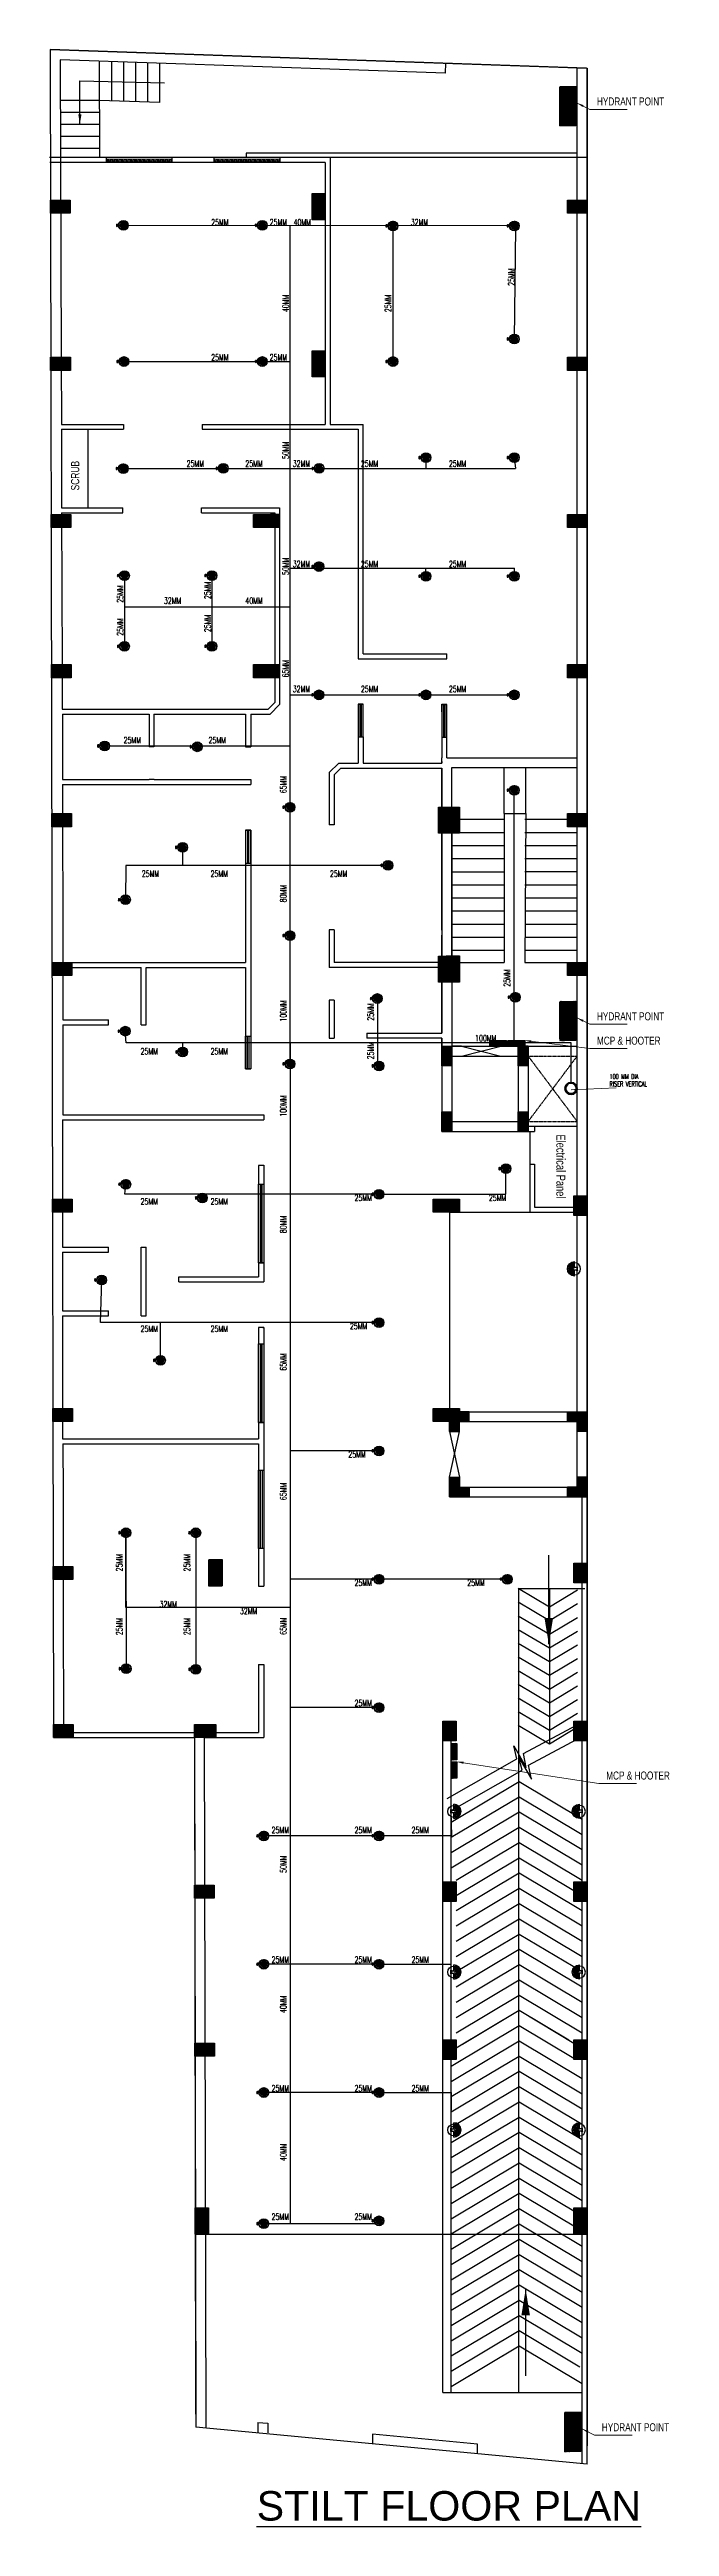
# Model space of a CAD drawing. Header units: inches. Extents: x 1162 to 4924, y 863 to 3182.
# Drawn here: x 1991 to 2559, y 878 to 3148 of the extents above; entities that cross this region are included whole.
import ezdxf

# ---------------------------------------------------------------- set-up
doc = ezdxf.new("R2010")
doc.units = ezdxf.units.IN
doc.header["$MEASUREMENT"] = 0
doc.linetypes.add('CENTER', pattern=[2, 1.25, -0.25, 0.25, -0.25])
doc.linetypes.add('HIDDEN', pattern=[0.375, 0.25, -0.125])
for name, color, linetype in [('0-PL-PUDDLE-HL', 3, 'Continuous'), ('01-MF-Aparment-gr$0$SPRN-CLHD-TYP3', 160, 'Continuous'), ('DIM', 5, 'Continuous'), ('FATTN', 241, 'Continuous'), ('FITTING-FF-VISION', 1, 'Continuous'), ('SPR-3', 2, 'Continuous')]:
    doc.layers.add(name, color=color, linetype=linetype)
for name, color, linetype, lineweight in [('FIRE PIPE 100 MM', 10, 'Continuous', 30), ('FIRE PIPE 150 MM', 10, 'Continuous', 35), ('FIRE PIPE 32 MM', 10, 'Continuous', 20)]:
    doc.layers.add(name, color=color, linetype=linetype, lineweight=lineweight)
doc.styles.get("Standard").update_dxf_attribs({"font": 'arial.ttf'})
doc.styles.add('Style-Arial', font='times.ttf')
doc.styles.add('style3', font='swisscl.ttf', dxfattribs={"height": 18})
doc.styles.add('TXT2', font='romans.shx', dxfattribs={"width": 0.75, "height": 200})
doc.dimstyles.new('GURU', dxfattribs={"dimscale": 0, "dimtxt": 18, "dimasz": 2, "dimexe": 3.5, "dimexo": 1.5, "dimgap": 2, "dimtad": 0, "dimdec": 1, "dimzin": 0, "dimdsep": 46, "dimlunit": 4, "dimtxsty": 'Standard', "dimcen": 4, "dimdle": 3.5, "dimclrd": 256, "dimclre": 256, "dimadec": 0, "dimazin": 3, "dimtfac": 1, "dimtdec": 1, "dimtmove": 1, "dimatfit": 1, "dimfxl": 1, "dimtolj": 1, "dimtzin": 0, "dimarcsym": 0})
doc.dimstyles.new('MUKESH', dxfattribs={"dimtxt": 9, "dimasz": 6, "dimexe": 1, "dimexo": 1, "dimgap": 0.5, "dimtad": 0, "dimdec": 1, "dimzin": 0, "dimdsep": 46, "dimlunit": 4, "dimtxsty": 'Style-Arial', "dimblk": 'ARCHTICK', "dimcen": 0.09, "dimclrd": 256, "dimclre": 256, "dimclrt": 256, "dimadec": 1, "dimazin": 0, "dimtfac": 1, "dimtdec": 1, "dimtofl": 0, "dimtmove": 0, "dimatfit": 3, "dimfxl": 1, "dimtolj": 1, "dimtzin": 0, "dimlwd": -1, "dimlwe": 0, "dimarcsym": 0})
pattern_1 = [(135, (-55094.34532, -4612.50025), (-0.08838834765, -0.08838834765), [])]
pattern_2 = [(135, (-55098.84532, -2480.96343), (-0.08838834765, -0.08838834765), [])]
pattern_3 = [(135, (-55098.84532, -3319.40284), (-0.08838834765, -0.08838834765), [])]
pattern_4 = [(45, (1047928.20275, 327199.22656), (-0.088388347648, 0.088388347648), [])]
pattern_5 = [(315, (327323.27057, -1043938.38137), (0.088388347648, 0.088388347648), [])]

msp = doc.modelspace()

# ---------------------------------------------------------------- texts
at = {"lineweight": -2, "ltscale": 0.5, "attachment_point": 1, "style": 'style3'}
for s, insert, char_height, width, rotation in [('\\A1;  SCRUB', (2010.26, 2739.71, 0), 7.5401, 187.7144, 90), ('\\A1;Electrical Panel', (2463.26, 2153.76, 0.01), 8.2971, 206.5593, 270)]:
    msp.add_mtext(s, dxfattribs=dict(at, insert=insert, char_height=char_height, width=width, rotation=rotation))
at = {"color": 7, "lineweight": -2, "insert": (2180.35, 910.47, 0), "char_height": 27.0113, "width": 550.1424, "attachment_point": 1}
msp.add_mtext('{\\LSTILT FLOOR PLAN}', dxfattribs=at)
at = {"layer": '0-PL-PUDDLE-HL', "color": 7, "extrusion": (3.71009e-14, 0.001905, 0.999998), "style": 'TXT2', "width": 0.6}
for s, height, p in [('RISER VERTICAL', 4.5132, (2503.65, 2197.82, -14.19)), ('100 MM DIA', 4.513, (2503.65, 2204.66, -14.18))]:
    msp.add_text(s, height=height, rotation=359.99952, dxfattribs=at).set_placement(p)
at = {"layer": 'FIRE PIPE 100 MM', "ltscale": 0.5, "style": 'style3'}
for s, p in [('HYDRANT POINT', (2492.14, 3096.81, 0)), ('HYDRANT POINT', (2492.14, 2258.37, 0)), ('MCP & HOOTER', (2492.14, 2236.07, 0)), ('MCP & HOOTER', (2500.64, 1562.57, 0)), ('HYDRANT POINT', (2496.64, 965.28, 0))]:
    msp.add_text(s, height=7.369, dxfattribs=at).set_placement(p)
at = {"layer": 'FIRE PIPE 100 MM', "ltscale": 0.5, "extrusion": (3.71014e-14, 0.001905, 0.999998), "style": 'TXT2', "width": 0.6}
for s, p in [('25MM', (2138.65, 2986.87, 5.69)), ('25MM', (2192.28, 2986.87, 5.69)), ('40MM', (2214.16, 2986.87, 5.69)), ('32MM', (2321.51, 2986.87, 5.71)), ('25MM', (2138.65, 2863, 5.46)), ('25MM', (2192.28, 2863, 5.46)), ('25MM', (2116.19, 2765.62, 5.27)), ('25MM', (2169.95, 2765.62, 5.27)), ('32MM', (2213.38, 2765.62, 5.28)), ('25MM', (2275.86, 2765.62, 5.3)), ('25MM', (2356.5, 2765.62, 5.27)), ('32MM', (2213.38, 2673.67, 5.1)), ('25MM', (2275.86, 2673.67, 5.13)), ('25MM', (2356.5, 2673.67, 5.1)), ('32MM', (2095.32, 2640.03, 5.03)), ('40MM', (2169.95, 2640.03, 5.03)), ('32MM', (2213.38, 2559.09, 4.89)), ('25MM', (2275.86, 2559.09, 4.91)), ('25MM', (2356.5, 2559.09, 4.88)), ('25MM', (2058.42, 2512.25, 4.8)), ('25MM', (2136.23, 2512.25, 4.81)), ('25MM', (2075.05, 2389.82, 4.57)), ('25MM', (2138.1, 2389.82, 4.57)), ('25MM', (2247.52, 2389.82, 4.57)), ('25MM', (2073.94, 2227.2, 4.25)), ('25MM', (2138.1, 2227.2, 4.25)), ('100MM', (2380.43, 2239.14, 4.27)), ('25MM', (2073.94, 2089.46, 3.99)), ('25MM', (2138.1, 2089.46, 3.99)), ('25MM', (2269.97, 2092.82, 4.01)), ('25MM', (2393.13, 2092.82, 4.01)), ('25MM', (2073.94, 1972.77, 3.77)), ('25MM', (2138.1, 1972.77, 3.77)), ('25MM', (2265.79, 1975.22, 3.79)), ('25MM', (2264.34, 1857.62, 3.56)), ('32MM', (2091.26, 1720.32, 3.28)), ('25MM', (2269.97, 1740.02, 3.34)), ('25MM', (2373.34, 1740.02, 3.34)), ('32MM', (2164.99, 1714.18, 3.29)), ('25MM', (2269.97, 1629.74, 3.13)), ('25MM', (2194.04, 1513.34, 2.91)), ('25MM', (2269.97, 1513.34, 2.91)), ('25MM', (2322.2, 1513.34, 2.91)), ('25MM', (2194.04, 1394.66, 2.68)), ('25MM', (2269.97, 1394.66, 2.68)), ('25MM', (2322.2, 1394.66, 2.68)), ('25MM', (2194.04, 1276.74, 2.45)), ('25MM', (2269.97, 1276.74, 2.45)), ('25MM', (2322.2, 1276.74, 2.45)), ('25MM', (2194.04, 1159.04, 2.23)), ('25MM', (2269.97, 1159.04, 2.23))]:
    msp.add_text(s, height=5.749, rotation=359.99952, dxfattribs=at).set_placement(p)
at = {"layer": 'FIRE PIPE 100 MM', "ltscale": 0.5, "extrusion": (-0.001905, 3.7101e-14, 0.999998), "style": 'TXT2', "width": 0.6}
for s, p in [('25MM', (2416.51, 2931.5, -4.57)), ('40MM', (2209.85, 2907.37, -4.2)), ('25MM', (2303.64, 2907.38, -4.36)), ('50MM', (2209.85, 2772.79, -4.2)), ('50MM', (2209.85, 2666.47, -4.2)), ('25MM', (2138.23, 2644.41, -4.07)), ('25MM', (2058.14, 2641.04, -3.92)), ('25MM', (2058.14, 2610.75, -3.92)), ('25MM', (2138.23, 2614.12, -4.07)), ('65MM', (2209.85, 2572.6, -4.2)), ('65MM', (2207.55, 2466.43, -4.2)), ('80MM', (2207.55, 2366.47, -4.2)), ('25MM', (2412.6, 2289.15, -4.59)), ('100MM', (2207.55, 2257.09, -4.2)), ('25MM', (2287.63, 2257.98, -4.35)), ('25MM', (2287.64, 2222.64, -4.36)), ('100MM', (2207.55, 2170, -4.2)), ('80MM', (2207.55, 2063.28, -4.2)), ('65MM', (2207.55, 1937.29, -4.2)), ('65MM', (2207.55, 1818.61, -4.2)), ('25MM', (2057.29, 1753.36, -3.92)), ('25MM', (2119.43, 1753.36, -4.04)), ('25MM', (2057.29, 1694.83, -3.92)), ('25MM', (2119.43, 1694.83, -4.04)), ('65MM', (2207.55, 1695.14, -4.2)), ('50MM', (2207.55, 1477.02, -4.2)), ('40MM', (2207.55, 1348.55, -4.2)), ('40MM', (2207.55, 1213.06, -4.2))]:
    msp.add_text(s, height=5.749, rotation=89.99952, dxfattribs=at).set_placement(p)

# ---------------------------------------------------------------- blocks, each defined once
blk = doc.blocks.new('GR')
at = {"lineweight": -2, "ltscale": 0.5}
h = blk.add_hatch(color=6, dxfattribs=at)
h.dxf.hatch_style = 1
h.paths.add_polyline_path([(-1050869.5, -332451.8), (-1050851.5, -332451.8), (-1050851.5, -332463.8), (-1050869.5, -332463.8)])
h = blk.add_hatch(color=6, dxfattribs=at)
h.dxf.hatch_style = 1
h.paths.add_polyline_path([(-1050617.7, -332445.8), (-1050629.7, -332445.8), (-1050629.7, -332469.8), (-1050617.7, -332469.8)])
h = blk.add_hatch(color=6, dxfattribs=at)
h.dxf.hatch_style = 1
h.paths.add_polyline_path([(-1050395.8, -332451.8), (-1050377.8, -332451.8), (-1050377.8, -332463.8), (-1050395.8, -332463.8)])
h = blk.add_hatch(color=6, dxfattribs=at)
h.dxf.hatch_style = 1
h.paths.add_polyline_path([(-1050869.5, -332595.8), (-1050851.5, -332595.8), (-1050851.5, -332607.8), (-1050869.5, -332607.8)])
h = blk.add_hatch(color=6, dxfattribs=at)
h.dxf.hatch_style = 1
h.paths.add_polyline_path([(-1050617.7, -332589.8), (-1050629.7, -332589.8), (-1050629.7, -332613.8), (-1050617.7, -332613.8)])
h = blk.add_hatch(color=6, dxfattribs=at)
h.dxf.hatch_style = 1
h.paths.add_polyline_path([(-1050395.8, -332595.8), (-1050377.8, -332595.8), (-1050377.8, -332607.8), (-1050395.8, -332607.8)])
h = blk.add_hatch(color=6, dxfattribs=at)
h.dxf.hatch_style = 1
h.paths.add_polyline_path([(-1050868.9, -332739.8), (-1050850.9, -332739.8), (-1050850.9, -332751.8), (-1050868.9, -332751.8)])
h = blk.add_hatch(color=6, dxfattribs=at)
h.dxf.hatch_style = 1
h.paths.add_polyline_path([(-1050659.5, -332751.8), (-1050659.5, -332739.8), (-1050683.5, -332739.8), (-1050683.5, -332751.8)])
h = blk.add_hatch(color=6, dxfattribs=at)
h.dxf.hatch_style = 1
h.paths.add_polyline_path([(-1050395.8, -332739.8), (-1050377.8, -332739.8), (-1050377.8, -332751.8), (-1050395.8, -332751.8)])
h = blk.add_hatch(color=6, dxfattribs=at)
h.dxf.hatch_style = 1
h.paths.add_polyline_path([(-1050868.6, -332877.5), (-1050850.6, -332877.5), (-1050850.6, -332889.5), (-1050868.6, -332889.5)])
h = blk.add_hatch(color=6, dxfattribs=at)
h.dxf.hatch_style = 1
h.paths.add_polyline_path([(-1050659.5, -332889.5), (-1050659.5, -332877.5), (-1050683.5, -332877.5), (-1050683.5, -332889.5)])
h = blk.add_hatch(color=6, dxfattribs=at)
h.dxf.hatch_style = 1
h.paths.add_polyline_path([(-1050395.8, -332877.5), (-1050377.8, -332877.5), (-1050377.8, -332889.5), (-1050395.8, -332889.5)])
h = blk.add_hatch(color=6, dxfattribs=at)
h.dxf.hatch_style = 1
h.paths.add_polyline_path([(-1050506.8, -333032), (-1050494.8, -333032), (-1050494.8, -333008), (-1050506.8, -333008)])
h = blk.add_hatch(color=6, dxfattribs=at)
h.dxf.hatch_style = 1
h.paths.add_polyline_path([(-1050868.3, -333014), (-1050850.3, -333014), (-1050850.3, -333026), (-1050868.3, -333026)])
h = blk.add_hatch(color=6, dxfattribs=at)
h.dxf.hatch_style = 1
h.paths.add_polyline_path([(-1050395.8, -333014), (-1050377.8, -333014), (-1050377.8, -333026), (-1050395.8, -333026)])
h = blk.add_hatch(color=6, dxfattribs=at)
h.dxf.hatch_style = 1
h.paths.add_polyline_path([(-1050506.8, -333168.5), (-1050494.8, -333168.5), (-1050494.8, -333144.5), (-1050506.8, -333144.5)])
h = blk.add_hatch(color=6, dxfattribs=at)
h.dxf.hatch_style = 1
h.paths.add_polyline_path([(-1050868, -333150.5), (-1050850, -333150.5), (-1050850, -333162.5), (-1050868, -333162.5)])
h = blk.add_hatch(color=6, dxfattribs=at)
h.dxf.hatch_style = 1
h.paths.add_polyline_path([(-1050395.8, -333150.5), (-1050377.8, -333150.5), (-1050377.8, -333162.5), (-1050395.8, -333162.5)])
h = blk.add_hatch(color=6, dxfattribs=at)
h.dxf.hatch_style = 1
h.paths.add_polyline_path([(-1050867.6, -333367.3), (-1050849.6, -333367.3), (-1050849.6, -333379.3), (-1050867.6, -333379.3)])
h = blk.add_hatch(color=6, dxfattribs=at)
h.dxf.hatch_style = 1
h.paths.add_polyline_path([(-1050494.8, -333379.3), (-1050494.8, -333367.3), (-1050518.8, -333367.3), (-1050518.8, -333379.3)])
h = blk.add_hatch(color=6, dxfattribs=at)
h.dxf.hatch_style = 1
h.paths.add_polyline_path([(-1050377.8, -333364.3), (-1050377.8, -333382.3), (-1050389.8, -333382.3), (-1050389.8, -333364.3)])
h = blk.add_hatch(color=6, dxfattribs=at)
h.dxf.hatch_style = 1
h.paths.add_polyline_path([(-1050867.2, -333559.3), (-1050849.2, -333559.3), (-1050849.2, -333571.3), (-1050867.2, -333571.3)])
h = blk.add_hatch(color=6, dxfattribs=at)
h.dxf.hatch_style = 1
h.paths.add_polyline_path([(-1050494.8, -333571.3), (-1050494.8, -333559.3), (-1050518.8, -333559.3), (-1050518.8, -333571.3)])
h = blk.add_hatch(color=256, dxfattribs=at)
h.dxf.hatch_style = 1
h.paths.add_polyline_path([(-1050494.8, -333562.3), (-1050503.8, -333562.3), (-1050503.8, -333580.3), (-1050494.8, -333580.3)])
h = blk.add_hatch(color=256, dxfattribs=at)
h.dxf.hatch_style = 1
h.paths.add_polyline_path([(-1050395.8, -333562.3), (-1050395.8, -333571.3), (-1050377.8, -333571.3), (-1050377.8, -333562.3)])
h = blk.add_hatch(color=256, dxfattribs=at)
h.dxf.hatch_style = 1
h.paths.add_polyline_path([(-1050386.8, -333580.3), (-1050377.8, -333580.3), (-1050377.8, -333562.3), (-1050386.8, -333562.3)])
h = blk.add_hatch(color=256, dxfattribs=at)
h.dxf.hatch_style = 1
h.paths.add_polyline_path([(-1050494.8, -333622.3), (-1050503.8, -333622.3), (-1050503.8, -333640.3), (-1050494.8, -333640.3)])
h = blk.add_hatch(color=256, dxfattribs=at)
h.dxf.hatch_style = 1
h.paths.add_polyline_path([(-1050485.8, -333640.3), (-1050485.8, -333631.3), (-1050503.8, -333631.3), (-1050503.8, -333640.3)])
h = blk.add_hatch(color=256, dxfattribs=at)
h.dxf.hatch_style = 1
h.paths.add_polyline_path([(-1050377.8, -333640.3), (-1050377.8, -333631.3), (-1050395.8, -333631.3), (-1050395.8, -333640.3)])
h = blk.add_hatch(color=256, dxfattribs=at)
h.dxf.hatch_style = 1
h.paths.add_polyline_path([(-1050377.8, -333622.3), (-1050386.8, -333622.3), (-1050386.8, -333640.3), (-1050377.8, -333640.3)])
h = blk.add_hatch(color=6, dxfattribs=at)
h.dxf.hatch_style = 1
h.paths.add_polyline_path([(-1050866.9, -333704), (-1050848.9, -333704), (-1050848.9, -333716), (-1050866.9, -333716)])
h = blk.add_hatch(color=6, dxfattribs=at)
h.dxf.hatch_style = 1
h.paths.add_polyline_path([(-1050724.2, -333721.7), (-1050712.2, -333721.7), (-1050712.2, -333697.7), (-1050724.2, -333697.7)])
h = blk.add_hatch(color=6, dxfattribs=at)
h.dxf.hatch_style = 1
h.paths.add_polyline_path([(-1050377.8, -333701.1), (-1050377.8, -333719.1), (-1050389.8, -333719.1), (-1050389.8, -333701.1)])
h = blk.add_hatch(color=6, dxfattribs=at)
h.dxf.hatch_style = 1
h.paths.add_polyline_path([(-1050497.8, -333845.8), (-1050497.8, -333863.8), (-1050509.8, -333863.8), (-1050509.8, -333845.8)])
h = blk.add_hatch(color=6, dxfattribs=at)
h.dxf.hatch_style = 1
h.paths.add_polyline_path([(-1050377.8, -333845.8), (-1050377.8, -333863.8), (-1050389.8, -333863.8), (-1050389.8, -333845.8)])
h = blk.add_hatch(color=6, dxfattribs=at)
h.dxf.hatch_style = 1
h.paths.add_polyline_path([(-1050866.6, -333848.8), (-1050848.6, -333848.8), (-1050848.6, -333860.8), (-1050866.6, -333860.8)])
h = blk.add_hatch(color=6, dxfattribs=at)
h.dxf.hatch_style = 1
h.paths.add_polyline_path([(-1050737.6, -333848.8), (-1050719.6, -333848.8), (-1050719.6, -333860.8), (-1050737.6, -333860.8)])
for p, q in [((-1050860.2, -332597.7, 0), (-1050860.2, -332605.2, 0)), ((-1050859.6, -332741.7, 0), (-1050859.6, -332749.2, 0)), ((-1050659.5, -332739.8, 0), (-1050667.7, -332739.8, 0)), ((-1050659.5, -332739.8, 0), (-1050659.5, -332744.3, 0)), ((-1050859.3, -332879.4, 0), (-1050859.3, -332886.9, 0)), ((-1050859, -333015.9, 0), (-1050859, -333023.4, 0)), ((-1050858.7, -333152.4, 0), (-1050858.7, -333159.9, 0)), ((-1050858.3, -333369.2, 0), (-1050858.3, -333376.7, 0)), ((-1050857.9, -333561.2, 0), (-1050857.9, -333568.7, 0)), ((-1050494.8, -333580.3, 0), (-1050494.8, -333566.3, 0)), ((-1050503.8, -333580.3, 0), (-1050494.8, -333580.3, 0)), ((-1050503.8, -333630.8, 0), (-1050503.8, -333622.3, 0)), ((-1050503.8, -333622.3, 0), (-1050494.8, -333622.3, 0)), ((-1050502.3, -333640.3, 0), (-1050502.3, -333635.3, 0)), ((-1050497.8, -333640.3, 0), (-1050497.8, -333640.3, 0)), ((-1050494.8, -333631.3, 0), (-1050494.8, -333622.3, 0)), ((-1050857.6, -333705.9, 0), (-1050857.6, -333713.4, 0))]:
    blk.add_line(p, q, dxfattribs=at)
at = {"color": 6, "lineweight": -2, "ltscale": 0.5, "elevation": 0}
for points in [[(-1050869.5, -332451.8), (-1050851.5, -332451.8), (-1050851.5, -332463.8), (-1050869.5, -332463.8)], [(-1050629.7, -332445.8), (-1050617.7, -332445.8), (-1050617.7, -332469.8), (-1050629.7, -332469.8)], [(-1050395.8, -332451.8), (-1050377.8, -332451.8), (-1050377.8, -332463.8), (-1050395.8, -332463.8)], [(-1050869.5, -332595.8), (-1050851.5, -332595.8), (-1050851.5, -332607.8), (-1050869.5, -332607.8)], [(-1050629.7, -332589.8), (-1050617.7, -332589.8), (-1050617.7, -332613.8), (-1050629.7, -332613.8)], [(-1050395.8, -332595.8), (-1050377.8, -332595.8), (-1050377.8, -332607.8), (-1050395.8, -332607.8)], [(-1050868.9, -332739.8), (-1050850.9, -332739.8), (-1050850.9, -332751.8), (-1050868.9, -332751.8)], [(-1050659.5, -332739.8), (-1050659.5, -332751.8), (-1050683.5, -332751.8), (-1050683.5, -332739.8)], [(-1050395.8, -332739.8), (-1050377.8, -332739.8), (-1050377.8, -332751.8), (-1050395.8, -332751.8)], [(-1050868.6, -332877.5), (-1050850.6, -332877.5), (-1050850.6, -332889.5), (-1050868.6, -332889.5)], [(-1050659.5, -332877.5), (-1050659.5, -332889.5), (-1050683.5, -332889.5), (-1050683.5, -332877.5)], [(-1050395.8, -332877.5), (-1050377.8, -332877.5), (-1050377.8, -332889.5), (-1050395.8, -332889.5)], [(-1050494.8, -333032), (-1050506.8, -333032), (-1050506.8, -333008), (-1050494.8, -333008)], [(-1050868.3, -333014), (-1050850.3, -333014), (-1050850.3, -333026), (-1050868.3, -333026)], [(-1050395.8, -333014), (-1050377.8, -333014), (-1050377.8, -333026), (-1050395.8, -333026)], [(-1050494.8, -333168.5), (-1050506.8, -333168.5), (-1050506.8, -333144.5), (-1050494.8, -333144.5)], [(-1050868, -333150.5), (-1050850, -333150.5), (-1050850, -333162.5), (-1050868, -333162.5)], [(-1050395.8, -333150.5), (-1050377.8, -333150.5), (-1050377.8, -333162.5), (-1050395.8, -333162.5)], [(-1050867.6, -333367.3), (-1050849.6, -333367.3), (-1050849.6, -333379.3), (-1050867.6, -333379.3)], [(-1050494.8, -333367.3), (-1050494.8, -333379.3), (-1050518.8, -333379.3), (-1050518.8, -333367.3)], [(-1050377.8, -333364.3), (-1050377.8, -333382.3), (-1050389.8, -333382.3), (-1050389.8, -333364.3)], [(-1050867.2, -333559.3), (-1050849.2, -333559.3), (-1050849.2, -333571.3), (-1050867.2, -333571.3)], [(-1050494.8, -333559.3), (-1050494.8, -333571.3), (-1050518.8, -333571.3), (-1050518.8, -333559.3)], [(-1050866.9, -333704), (-1050848.9, -333704), (-1050848.9, -333716), (-1050866.9, -333716)], [(-1050712.2, -333721.7), (-1050724.2, -333721.7), (-1050724.2, -333697.7), (-1050712.2, -333697.7)], [(-1050377.8, -333701.1), (-1050377.8, -333719.1), (-1050389.8, -333719.1), (-1050389.8, -333701.1)], [(-1050497.8, -333845.8), (-1050497.8, -333863.8), (-1050509.8, -333863.8), (-1050509.8, -333845.8)], [(-1050377.8, -333845.8), (-1050377.8, -333863.8), (-1050389.8, -333863.8), (-1050389.8, -333845.8)], [(-1050866.6, -333848.8), (-1050848.6, -333848.8), (-1050848.6, -333860.8), (-1050866.6, -333860.8)], [(-1050737.6, -333848.8), (-1050719.6, -333848.8), (-1050719.6, -333860.8), (-1050737.6, -333860.8)]]:
    blk.add_lwpolyline(points, close=True, dxfattribs=at)
at = {"lineweight": -2, "ltscale": 0.5, "elevation": 0}
for points in [[(-1050377.8, -333562.3), (-1050377.8, -333571.3), (-1050395.8, -333571.3), (-1050395.8, -333562.3), (-1050377.8, -333562.3)], [(-1050494.8, -333640.3), (-1050503.8, -333640.3), (-1050503.8, -333622.3), (-1050494.8, -333622.3), (-1050494.8, -333640.3)], [(-1050503.8, -333640.3), (-1050503.8, -333631.3), (-1050485.8, -333631.3), (-1050485.8, -333640.3), (-1050503.8, -333640.3)], [(-1050395.8, -333640.3), (-1050395.8, -333631.3), (-1050377.8, -333631.3), (-1050377.8, -333640.3), (-1050395.8, -333640.3)]]:
    blk.add_lwpolyline(points, close=True, dxfattribs=at)
blk = doc.blocks.new('WEWEQEWEE')
at = {"layer": 'FATTN', "color": 1}
for p, q in [((-232117, 57486, 0), (-232120, 57480, 0)), ((-232076, 57486, 0), (-232117, 57486, 0)), ((-232110, 57486, 0), (-232110, 57464, 0)), ((-232110, 57483, 0), (-232105, 57483, 0)), ((-232105, 57486, 0), (-232105, 57464, 0)), ((-232088, 57486, 0), (-232088, 57464, 0)), ((-232083, 57483, 0), (-232088, 57483, 0)), ((-232083, 57486, 0), (-232083, 57464, 0)), ((-232076, 57486, 0), (-232074, 57480, 0)), ((-232120, 57475, 0), (-232120, 57480, 0)), ((-232120, 57480, 0), (-232110, 57480, 0)), ((-232120, 57475, 0), (-232120, 57470, 0)), ((-232117, 57464, 0), (-232120, 57470, 0)), ((-232110, 57470, 0), (-232120, 57470, 0)), ((-232117, 57464, 0), (-232076, 57464, 0)), ((-232110, 57467, 0), (-232105, 57467, 0)), ((-232083, 57467, 0), (-232088, 57467, 0)), ((-232074, 57480, 0), (-232083, 57480, 0)), ((-232083, 57470, 0), (-232074, 57470, 0)), ((-232076, 57464, 0), (-232074, 57470, 0)), ((-232074, 57475, 0), (-232074, 57480, 0)), ((-232074, 57475, 0), (-232074, 57470, 0))]:
    blk.add_line(p, q, dxfattribs=at)
at = {"layer": 'FATTN', "color": 8, "linetype": 'CENTER'}
for p, q in [((-232111, 57480, 0), (-232111, 57480, 0)), ((-232111, 57470, 0), (-232111, 57480, 0)), ((-232111, 57470, 0), (-232111, 57470, 0)), ((-232110, 57478, 0), (-232110, 57472, 0)), ((-232105, 57477, 0), (-232088, 57477, 0)), ((-232105, 57477, 0), (-232088, 57477, 0)), ((-232105, 57473, 0), (-232088, 57473, 0)), ((-232105, 57473, 0), (-232088, 57473, 0)), ((-232093, 57473, 0), (-232093, 57477, 0)), ((-232093, 57475, 0), (-232092, 57477, 0)), ((-232092, 57473, 0), (-232091, 57477, 0)), ((-232091, 57473, 0), (-232090, 57477, 0)), ((-232090, 57473, 0), (-232089, 57477, 0)), ((-232089, 57473, 0), (-232088, 57475, 0)), ((-232080, 57479, 0), (-232083, 57479, 0)), ((-232083, 57478, 0), (-232083, 57477, 0)), ((-232083, 57477, 0), (-232083, 57473, 0)), ((-232080, 57477, 0), (-232083, 57477, 0)), ((-232080, 57473, 0), (-232083, 57473, 0)), ((-232083, 57473, 0), (-232083, 57472, 0)), ((-232083, 57471, 0), (-232080, 57471, 0)), ((-232080, 57472, 0), (-232080, 57478, 0)), ((-232080, 57473, 0), (-232079, 57477, 0)), ((-232080, 57477, 0), (-232076, 57477, 0)), ((-232080, 57477, 0), (-232075, 57477, 0)), ((-232080, 57473, 0), (-232075, 57473, 0)), ((-232080, 57473, 0), (-232076, 57473, 0)), ((-232079, 57473, 0), (-232078, 57477, 0)), ((-232077, 57473, 0), (-232077, 57477, 0)), ((-232076, 57477, 0), (-232076, 57473, 0)), ((-232075, 57477, 0), (-232076, 57477, 0)), ((-232076, 57473, 0), (-232076, 57475, 0)), ((-232076, 57473, 0), (-232075, 57473, 0)), ((-232075, 57473, 0), (-232075, 57477, 0))]:
    blk.add_line(p, q, dxfattribs=at)
for centre, radius, start, end in [((-232106, 57475, 0), 7.42, 141.555, 218.4448), ((-232110, 57478, 0), 0.192, 179.9999, 269.9999), ((-232110, 57472, 0), 0.192, 89.9999, 179.9999), ((-232105, 57477, 0), 0.942, 359.9999, 89.9999), ((-232105, 57473, 0), 0.942, 269.9999, 359.9999), ((-232088, 57477, 0), 0.942, 89.9999, 179.9999), ((-232088, 57473, 0), 0.942, 179.9999, 269.9999), ((-232082, 57478, 0), 1.37, 138.7698, 221.2301), ((-232075, 57475, 0), 7.71, 162.9384, 197.0615), ((-232082, 57472, 0), 1.37, 138.7698, 221.2301), ((-232081, 57478, 0), 1.37, 318.7698, 41.2301), ((-232087, 57475, 0), 7.71, 342.9384, 17.0615), ((-232081, 57472, 0), 1.37, 318.7698, 41.2301)]:
    blk.add_arc(centre, radius, start, end, dxfattribs=at)
blk = doc.blocks.new('rerrtrrttrrrte')
at = {"layer": 'FITTING-FF-VISION', "ltscale": 5}
h = blk.add_hatch(color=2, dxfattribs=at)
edge = h.paths.add_edge_path()
edge.add_line((-57394, 147360), (-57375, 147365))
edge.add_ellipse((-57444, 147348), major_axis=(-50.2, 50.2), ratio=1, start_angle=238.3066, end_angle=247.6934)
edge.add_line((-57379, 147376), (-57397, 147368))
edge.add_ellipse((-57444, 147348), major_axis=(-36.3, 36.3), ratio=1, start_angle=247.6934, end_angle=256.3066)
edge.add_line((-57400, 147375), (-57383, 147385))
edge.add_ellipse((-57444, 147348), major_axis=(-50.2, 50.2), ratio=1, start_angle=256.3066, end_angle=265.6934)
edge.add_line((-57390, 147395), (-57405, 147382))
edge.add_ellipse((-57444, 147348), major_axis=(-36.3, 36.3), ratio=1, start_angle=265.6934, end_angle=274.3066)
edge.add_line((-57411, 147387), (-57398, 147402))
edge.add_ellipse((-57444, 147348), major_axis=(50.2, 50.2), ratio=1, start_angle=4.3066, end_angle=13.6934)
edge.add_line((-57407, 147409), (-57417, 147392))
edge.add_ellipse((-57444, 147348), major_axis=(36.3, 36.3), ratio=1, start_angle=13.6934, end_angle=22.3066)
edge.add_line((-57424, 147396), (-57417, 147414))
edge.add_ellipse((-57444, 147348), major_axis=(-50.2, 50.2), ratio=1, start_angle=-67.6934, end_angle=-58.3066)
edge.add_line((-57428, 147417), (-57432, 147398))
edge.add_ellipse((-57444, 147348), major_axis=(36.3, 36.3), ratio=1, start_angle=31.6934, end_angle=40.3066)
edge.add_line((-57440, 147400), (-57438, 147419))
edge.add_ellipse((-57444, 147348), major_axis=(50.2, 50.2), ratio=1, start_angle=40.3066, end_angle=49.6934)
edge.add_line((-57450, 147419), (-57448, 147400))
edge.add_ellipse((-57444, 147348), major_axis=(-36.3, 36.3), ratio=1, start_angle=-40.3066, end_angle=-31.6934)
edge.add_line((-57456, 147398), (-57460, 147417))
edge.add_ellipse((-57444, 147348), major_axis=(50.2, 50.2), ratio=1, start_angle=58.3066, end_angle=67.6934)
edge.add_line((-57472, 147414), (-57464, 147396))
edge.add_ellipse((-57444, 147348), major_axis=(-36.3, 36.3), ratio=1, start_angle=-22.3066, end_angle=-13.6934)
edge.add_line((-57471, 147392), (-57481, 147409))
edge.add_ellipse((-57444, 147348), major_axis=(-50.2, 50.2), ratio=1, start_angle=-13.6934, end_angle=-4.3066)
edge.add_line((-57490, 147402), (-57478, 147387))
edge.add_ellipse((-57444, 147348), major_axis=(-36.3, 36.3), ratio=1, start_angle=-4.3066, end_angle=4.3066)
edge.add_line((-57483, 147382), (-57498, 147395))
edge.add_ellipse((-57444, 147348), major_axis=(-50.2, 50.2), ratio=1, start_angle=4.3066, end_angle=13.6934)
edge.add_line((-57505, 147385), (-57488, 147375))
edge.add_ellipse((-57444, 147348), major_axis=(-36.3, 36.3), ratio=1, start_angle=13.6934, end_angle=22.3066)
edge.add_line((-57491, 147368), (-57510, 147376))
edge.add_ellipse((-57444, 147348), major_axis=(-50.2, 50.2), ratio=1, start_angle=22.3066, end_angle=31.6934)
edge.add_line((-57513, 147365), (-57494, 147360))
edge.add_ellipse((-57444, 147348), major_axis=(36.3, 36.3), ratio=1, start_angle=121.6934, end_angle=130.3066)
edge.add_line((-57495, 147353), (-57515, 147354))
edge.add_ellipse((-57444, 147348), major_axis=(50.2, 50.2), ratio=1, start_angle=130.3066, end_angle=135)
edge.add_ellipse((-57444, 147348), major_axis=(50.2, 50.2), ratio=1, start_angle=135, end_angle=139.6934)
edge.add_line((-57515, 147343), (-57495, 147344))
edge.add_ellipse((-57444, 147348), major_axis=(-36.3, 36.3), ratio=1, start_angle=49.6934, end_angle=58.3066)
edge.add_line((-57494, 147337), (-57513, 147332))
edge.add_ellipse((-57444, 147348), major_axis=(50.2, 50.2), ratio=1, start_angle=148.3066, end_angle=157.6934)
edge.add_line((-57510, 147321), (-57491, 147329))
edge.add_ellipse((-57444, 147348), major_axis=(36.3, 36.3), ratio=1, start_angle=157.6934, end_angle=166.3066)
edge.add_line((-57488, 147322), (-57505, 147311))
edge.add_ellipse((-57444, 147348), major_axis=(50.2, 50.2), ratio=1, start_angle=166.3066, end_angle=175.6934)
edge.add_line((-57498, 147302), (-57483, 147315))
edge.add_ellipse((-57444, 147348), major_axis=(36.3, 36.3), ratio=1, start_angle=175.6934, end_angle=184.3066)
edge.add_line((-57478, 147309), (-57490, 147294))
edge.add_ellipse((-57444, 147348), major_axis=(50.2, 50.2), ratio=1, start_angle=184.3066, end_angle=193.6934)
edge.add_line((-57481, 147288), (-57471, 147305))
edge.add_ellipse((-57444, 147348), major_axis=(36.3, 36.3), ratio=1, start_angle=193.6934, end_angle=202.3066)
edge.add_line((-57464, 147301), (-57472, 147283))
edge.add_ellipse((-57444, 147348), major_axis=(-50.2, 50.2), ratio=1, start_angle=112.3066, end_angle=121.6934)
edge.add_line((-57460, 147279), (-57456, 147298))
edge.add_ellipse((-57444, 147348), major_axis=(36.3, 36.3), ratio=1, start_angle=211.6934, end_angle=220.3066)
edge.add_line((-57448, 147297), (-57450, 147278))
edge.add_ellipse((-57444, 147348), major_axis=(-50.2, 50.2), ratio=1, start_angle=130.3066, end_angle=139.6934)
edge.add_line((-57438, 147278), (-57440, 147297))
edge.add_ellipse((-57444, 147348), major_axis=(-36.3, 36.3), ratio=1, start_angle=139.6934, end_angle=148.3066)
edge.add_line((-57432, 147298), (-57428, 147279))
edge.add_ellipse((-57444, 147348), major_axis=(50.2, 50.2), ratio=1, start_angle=238.3066, end_angle=247.6934)
edge.add_line((-57417, 147283), (-57424, 147301))
edge.add_ellipse((-57444, 147348), major_axis=(36.3, 36.3), ratio=1, start_angle=247.6934, end_angle=256.3066)
edge.add_line((-57417, 147305), (-57407, 147288))
edge.add_ellipse((-57444, 147348), major_axis=(-50.2, 50.2), ratio=1, start_angle=166.3066, end_angle=175.6934)
edge.add_line((-57398, 147294), (-57411, 147309))
edge.add_ellipse((-57444, 147348), major_axis=(36.3, 36.3), ratio=1, start_angle=265.6934, end_angle=274.3066)
edge.add_line((-57405, 147315), (-57390, 147302))
edge.add_ellipse((-57444, 147348), major_axis=(50.2, 50.2), ratio=1, start_angle=274.3066, end_angle=283.6934)
edge.add_line((-57383, 147311), (-57400, 147322))
edge.add_ellipse((-57444, 147348), major_axis=(36.3, 36.3), ratio=1, start_angle=283.6934, end_angle=292.3066)
edge.add_line((-57397, 147329), (-57379, 147321))
edge.add_ellipse((-57444, 147348), major_axis=(50.2, 50.2), ratio=1, start_angle=292.3066, end_angle=301.6934)
edge.add_line((-57375, 147332), (-57394, 147337))
edge.add_ellipse((-57444, 147348), major_axis=(-36.3, 36.3), ratio=1, start_angle=211.6934, end_angle=220.3066)
edge.add_line((-57393, 147344), (-57373, 147343))
edge.add_ellipse((-57444, 147348), major_axis=(50.2, 50.2), ratio=1, start_angle=310.3066, end_angle=315.0016)
edge.add_ellipse((-57444, 147348), major_axis=(-50.2, 50.2), ratio=1, start_angle=225.0016, end_angle=229.6934)
edge.add_line((-57373, 147354), (-57393, 147353))
edge.add_ellipse((-57444, 147348), major_axis=(-36.3, 36.3), ratio=1, start_angle=229.6934, end_angle=238.3066)
at = {"layer": 'FITTING-FF-VISION', "color": 2}
for p, q in [((-57495, 147353), (-57515, 147354)), ((-57495, 147344), (-57515, 147343)), ((-57494, 147360), (-57513, 147365)), ((-57494, 147337), (-57513, 147332)), ((-57491, 147368), (-57510, 147376)), ((-57491, 147329), (-57510, 147321)), ((-57488, 147375), (-57505, 147385)), ((-57488, 147322), (-57505, 147311)), ((-57483, 147382), (-57498, 147395)), ((-57483, 147315), (-57498, 147302)), ((-57478, 147387), (-57490, 147402)), ((-57478, 147309), (-57490, 147294)), ((-57471, 147392), (-57481, 147409)), ((-57471, 147305), (-57481, 147288)), ((-57464, 147396), (-57472, 147414)), ((-57464, 147301), (-57472, 147283)), ((-57456, 147398), (-57460, 147417)), ((-57456, 147298), (-57460, 147279)), ((-57448, 147400), (-57450, 147419)), ((-57440, 147400), (-57438, 147419)), ((-57432, 147398), (-57428, 147417)), ((-57432, 147298), (-57428, 147279)), ((-57424, 147396), (-57417, 147414)), ((-57424, 147301), (-57417, 147283)), ((-57417, 147392), (-57407, 147409)), ((-57417, 147305), (-57407, 147288)), ((-57411, 147387), (-57398, 147402)), ((-57411, 147309), (-57398, 147294)), ((-57405, 147382), (-57390, 147395)), ((-57405, 147315), (-57390, 147302)), ((-57400, 147375), (-57383, 147385)), ((-57400, 147322), (-57383, 147311)), ((-57397, 147368), (-57379, 147376)), ((-57397, 147329), (-57379, 147321)), ((-57394, 147360), (-57375, 147365)), ((-57394, 147337), (-57375, 147332)), ((-57393, 147353), (-57373, 147354)), ((-57393, 147344), (-57373, 147343)), ((-57448, 147297), (-57450, 147278)), ((-57440, 147297), (-57438, 147278))]:
    blk.add_line(p, q, dxfattribs=at)
for radius, start, end in [(71, 175.3066, 180), (71, 180, 184.6934), (71, 157.3066, 166.6934), (71, 193.3066, 202.6934), (71, 139.3066, 148.6934), (71, 211.3066, 220.6934), (51.3, 166.6934, 175.3066), (51.3, 166.6934, 175.3066), (51.3, 184.6934, 193.3066), (51.3, 184.6934, 193.3066), (51.3, 148.6934, 157.3066), (51.3, 148.6934, 157.3066), (51.3, 202.6934, 211.3066), (51.3, 202.6934, 211.3066), (71, 121.3066, 130.6934), (51.3, 130.6934, 139.3066), (51.3, 130.6934, 139.3066), (51.3, 220.6934, 229.3066), (51.3, 220.6934, 229.3066), (71, 103.3066, 112.6934), (51.3, 112.6934, 121.3066), (51.3, 112.6934, 121.3066), (51.3, 238.6934, 247.3066), (51.3, 238.6934, 247.3066), (51.3, 94.6934, 103.3066), (51.3, 94.6934, 103.3066), (51.3, 256.6934, 265.3066), (51.3, 256.6934, 265.3066), (71, 85.3066, 94.6934), (51.3, 76.6934, 85.3066), (51.3, 76.6934, 85.3066), (51.3, 274.6934, 283.3066), (51.3, 274.6934, 283.3066), (71, 67.3066, 76.6934), (51.3, 58.6934, 67.3066), (51.3, 58.6934, 67.3066), (51.3, 292.6934, 301.3066), (51.3, 292.6934, 301.3066), (51.3, 40.6934, 49.3066), (51.3, 40.6934, 49.3066), (51.3, 310.6934, 319.3066), (51.3, 310.6934, 319.3066), (71, 49.3066, 58.6934), (51.3, 22.6934, 31.3066), (51.3, 22.6934, 31.3066), (51.3, 328.6934, 337.3066), (51.3, 328.6934, 337.3066), (51.3, 4.6934, 13.3066), (51.3, 4.6934, 13.3066), (51.3, 346.6934, 355.3066), (51.3, 346.6934, 355.3066), (71, 31.3066, 40.6934), (71, 319.3066, 328.6934), (71, 13.3066, 22.6934), (71, 337.3066, 346.6934), (71, 0, 4.6934), (71, 355.3066, 0), (71, 229.3066, 238.6934), (71, 247.3066, 256.6934), (71, 265.3066, 274.6934), (71, 283.3066, 292.6934), (71, 301.3066, 310.6934)]:
    blk.add_arc((-57444, 147348), radius, start, end, dxfattribs=at)
at = {"layer": 'SPR-3', "color": 8, "linetype": 'CENTER'}
for p, q in [((-57343, 147348), (-57590, 147348)), ((-57444, 147450), (-57444, 147247))]:
    blk.add_line(p, q, dxfattribs=at)
at = {"layer": 'SPR-3', "color": 1}
for p, q in [((-57544, 147363), (-57568, 147363)), ((-57544, 147333), (-57568, 147333))]:
    blk.add_line(p, q, dxfattribs=at)
for radius in [101, 94.3]:
    blk.add_circle((-57444, 147348), radius, dxfattribs=at)
blk.add_arc((-57455, 147348), 90.5, 170.4585, 189.536, dxfattribs=at)
at = {"layer": 'DIM', "color": 3, "rotation": 270}
blk.add_blockref('WEWEQEWEE', (-115054, -84748, 0), dxfattribs=at)
blk = doc.blocks.new('01-MF-Aparment-gr$0$SPTYPE3')
at = {"layer": 'FITTING-FF-VISION', "color": 2}
for p, q in [((0.83, 0.23), (1.29, 0.23)), ((1.31, 0.79), (1.34, 1.09)), ((1.43, 0.77), (1.5, 1.07)), ((1.56, 0.73), (1.67, 1.01)), ((1.66, 0.68), (1.82, 0.94)), ((1.77, 0.6), (1.96, 0.83)), ((1.85, 0.52), (2.08, 0.71)), ((1.93, 0.41), (2.19, 0.57)), ((1.98, 0.31), (2.26, 0.42)), ((2.02, 0.18), (2.32, 0.25)), ((2.04, 0.06), (2.34, 0.09)), ((0.83, -0.23), (1.29, -0.23)), ((1.31, -0.79), (1.34, -1.09)), ((1.43, -0.77), (1.5, -1.07)), ((1.56, -0.73), (1.67, -1.01)), ((1.66, -0.68), (1.82, -0.94)), ((1.77, -0.6), (1.96, -0.83)), ((1.85, -0.52), (2.08, -0.71)), ((1.93, -0.41), (2.19, -0.57)), ((1.98, -0.31), (2.26, -0.42)), ((2.02, -0.18), (2.32, -0.25)), ((2.04, -0.06), (2.34, -0.09))]:
    blk.add_line(p, q, dxfattribs=at)
at = {"layer": 'FITTING-FF-VISION', "color": 5}
for p, q in [((1.25, 0.24), (1.25, 1.32)), ((1.25, -1.32), (1.25, -0.24))]:
    blk.add_line(p, q, dxfattribs=at)
at = {"layer": 'FITTING-FF-VISION', "color": 2}
blk.add_lwpolyline([(0.8, -0.34), (0.71, -0.34, -0.414214), (0.68, -0.31), (0.68, 0.31, -0.414214), (0.71, 0.34), (0.8, 0.34, -0.414214), (0.83, 0.31), (0.83, -0.31, -0.414214)], format="xyb", close=True, dxfattribs=at)
for centre, radius, start, end in [((1.25, 0), 1.1, 270, 270), ((1.31, 0), 0.242, 248.7051, 111.2949), ((1.25, 0), 1.1, 85.3066, 90), ((1.25, 0), 0.711, 270, 90), ((1.25, 0), 0.499, 270, 90), ((1.25, 0), 0.229, 281.2259, 78.7741), ((1.25, 0), 0.792, 76.6934, 85.3066), ((1.25, 0), 0.792, 76.6934, 85.3066), ((1.25, 0), 1.1, 67.3066, 76.6934), ((1.25, 0), 0.792, 58.6934, 67.3066), ((1.25, 0), 0.792, 58.6934, 67.3066), ((1.25, 0), 0.792, 40.6934, 49.3066), ((1.25, 0), 0.792, 40.6934, 49.3066), ((1.25, 0), 1.1, 49.3066, 58.6934), ((1.25, 0), 0.792, 22.6934, 31.3066), ((1.25, 0), 0.792, 22.6934, 31.3066), ((1.25, 0), 0.792, 4.6934, 13.3066), ((1.25, 0), 0.792, 4.6934, 13.3066), ((1.25, 0), 1.1, 31.3066, 40.6934), ((1.25, 0), 1.1, 13.3066, 22.6934), ((1.25, 0), 1.1, 355.3066, 4.6934), ((1.25, 0), 1.1, 270, 274.6934), ((1.25, 0), 0.792, 274.6934, 283.3066), ((1.25, 0), 0.792, 274.6934, 283.3066), ((1.25, 0), 1.1, 283.3066, 292.6934), ((1.25, 0), 0.792, 292.6934, 301.3066), ((1.25, 0), 0.792, 292.6934, 301.3066), ((1.25, 0), 0.792, 310.6934, 319.3066), ((1.25, 0), 0.792, 310.6934, 319.3066), ((1.25, 0), 1.1, 301.3066, 310.6934), ((1.25, 0), 0.792, 328.6934, 337.3066), ((1.25, 0), 0.792, 328.6934, 337.3066), ((1.25, 0), 0.792, 346.6934, 355.3066), ((1.25, 0), 0.792, 346.6934, 355.3066), ((1.25, 0), 1.1, 319.3066, 328.6934), ((1.25, 0), 1.1, 337.3066, 346.6934)]:
    blk.add_arc(centre, radius, start, end, dxfattribs=at)
at = {"layer": 'FITTING-FF-VISION', "color": 170}
blk.add_arc((1.25, 0), 1.32, 270, 90, dxfattribs=at)
blk = doc.blocks.new('_ArchTick')
at = {"color": 0, "linetype": 'ByBlock', "const_width": 0.15}
blk.add_lwpolyline([(-0.5, -0.5), (0.5, 0.5)], dxfattribs=at)

# ---------------------------------------------------------------- hatches: boundary and pattern name
at = {"lineweight": -2, "ltscale": 0.5}
h = msp.add_hatch(color=6, dxfattribs=at)
h.dxf.hatch_style = 1
h.paths.add_polyline_path([(1991.4, 3010.05), (2009.4, 3010.05), (2009.4, 2998.05), (1991.4, 2998.05)])
h = msp.add_hatch(color=6, dxfattribs=at)
h.dxf.hatch_style = 1
h.paths.add_polyline_path([(2243.19, 3016.05), (2231.19, 3016.05), (2231.19, 2992.05), (2243.19, 2992.05)])
h = msp.add_hatch(color=6, dxfattribs=at)
h.dxf.hatch_style = 1
h.paths.add_polyline_path([(2465.1, 3010.05), (2483.1, 3010.05), (2483.1, 2998.05), (2465.1, 2998.05)])
h = msp.add_hatch(color=6, dxfattribs=at)
h.dxf.hatch_style = 1
h.paths.add_polyline_path([(1991.71, 2866.05), (2009.71, 2866.05), (2009.71, 2854.05), (1991.71, 2854.05)])
h = msp.add_hatch(color=6, dxfattribs=at)
h.dxf.hatch_style = 1
h.paths.add_polyline_path([(2243.19, 2872.05), (2231.19, 2872.05), (2231.19, 2848.05), (2243.19, 2848.05)])
h = msp.add_hatch(color=6, dxfattribs=at)
h.dxf.hatch_style = 1
h.paths.add_polyline_path([(2465.1, 2866.05), (2483.1, 2866.05), (2483.1, 2854.05), (2465.1, 2854.05)])
h = msp.add_hatch(color=6, dxfattribs=at)
h.dxf.hatch_style = 1
h.paths.add_polyline_path([(1992.01, 2722.05), (2010.01, 2722.05), (2010.01, 2710.05), (1992.01, 2710.05)])
h = msp.add_hatch(color=6, dxfattribs=at)
h.dxf.hatch_style = 1
h.paths.add_polyline_path([(2201.41, 2710.05), (2201.41, 2722.05), (2177.41, 2722.05), (2177.41, 2710.05)])
h = msp.add_hatch(color=6, dxfattribs=at)
h.dxf.hatch_style = 1
h.paths.add_polyline_path([(2465.1, 2722.05), (2483.1, 2722.05), (2483.1, 2710.05), (2465.1, 2710.05)])
h = msp.add_hatch(color=6, dxfattribs=at)
h.dxf.hatch_style = 1
h.paths.add_polyline_path([(1992.29, 2584.3), (2010.29, 2584.3), (2010.29, 2572.3), (1992.29, 2572.3)])
h = msp.add_hatch(color=6, dxfattribs=at)
h.dxf.hatch_style = 1
h.paths.add_polyline_path([(2201.41, 2572.3), (2201.41, 2584.3), (2177.41, 2584.3), (2177.41, 2572.3)])
h = msp.add_hatch(color=6, dxfattribs=at)
h.dxf.hatch_style = 1
h.paths.add_polyline_path([(2465.1, 2584.3), (2483.1, 2584.3), (2483.1, 2572.3), (2465.1, 2572.3)])
h = msp.add_hatch(color=6, dxfattribs=at)
h.dxf.hatch_style = 1
h.paths.add_polyline_path([(2347.1, 2429.8), (2359.1, 2429.8), (2359.1, 2453.8), (2347.1, 2453.8)])
h = msp.add_hatch(color=6, dxfattribs=at)
h.dxf.hatch_style = 1
h.paths.add_polyline_path([(1992.58, 2447.81), (2010.58, 2447.81), (2010.58, 2435.81), (1992.58, 2435.81)])
h = msp.add_hatch(color=6, dxfattribs=at)
h.dxf.hatch_style = 1
h.paths.add_polyline_path([(1992.58, 2447.81), (2010.58, 2447.81), (2010.58, 2435.81), (1992.58, 2435.81)])
h = msp.add_hatch(color=6, dxfattribs=at)
h.dxf.hatch_style = 1
h.paths.add_polyline_path([(2465.1, 2447.8), (2483.1, 2447.8), (2483.1, 2435.8), (2465.1, 2435.8)])
h = msp.add_hatch(color=6, dxfattribs=at)
h.dxf.hatch_style = 1
h.paths.add_polyline_path([(2347.1, 2293.3), (2359.1, 2293.3), (2359.1, 2317.3), (2347.1, 2317.3)])
h = msp.add_hatch(color=6, dxfattribs=at)
h.dxf.hatch_style = 1
h.paths.add_polyline_path([(1992.86, 2311.31), (2010.86, 2311.31), (2010.86, 2299.31), (1992.86, 2299.31)])
h = msp.add_hatch(color=6, dxfattribs=at)
h.dxf.hatch_style = 1
h.paths.add_polyline_path([(1992.86, 2311.31), (2010.86, 2311.31), (2010.86, 2299.31), (1992.86, 2299.31)])
h = msp.add_hatch(color=4, dxfattribs=at)
h.dxf.hatch_style = 1
h.paths.add_polyline_path([(2350.1, 2296.3), (2359.1, 2296.3), (2359.1, 2314.3), (2350.1, 2314.3)])
h = msp.add_hatch(color=6, dxfattribs=at)
h.dxf.hatch_style = 1
h.paths.add_polyline_path([(2465.1, 2311.3), (2483.1, 2311.3), (2483.1, 2299.3), (2465.1, 2299.3)])
h = msp.add_hatch(color=4, dxfattribs=at)
h.dxf.hatch_style = 1
h.paths.add_polyline_path([(2350.1, 2216.56), (2350.1, 2234.56), (2359.1, 2234.56), (2359.1, 2216.56)])
h = msp.add_hatch(color=4, dxfattribs=at)
h.dxf.hatch_style = 1
h.paths.add_polyline_path([(2420.1, 2216.56), (2420.1, 2234.56), (2429.1, 2234.56), (2429.1, 2216.56)])
h = msp.add_hatch(color=4, dxfattribs=at)
h.dxf.hatch_style = 1
h.paths.add_polyline_path([(2350.1, 2156.56), (2350.1, 2174.56), (2359.1, 2174.56), (2359.1, 2156.56)])
h = msp.add_hatch(color=4, dxfattribs=at)
h.dxf.hatch_style = 1
h.paths.add_polyline_path([(2420.1, 2156.56), (2420.1, 2174.56), (2429.1, 2174.56), (2429.1, 2156.56)])
h = msp.add_hatch(color=6, dxfattribs=at)
h.dxf.hatch_style = 1
h.paths.add_polyline_path([(1993.31, 2094.56), (2011.31, 2094.56), (2011.31, 2082.56), (1993.31, 2082.56)])
h = msp.add_hatch(color=6, dxfattribs=at)
h.dxf.hatch_style = 1
h.paths.add_polyline_path([(2366.1, 2082.56), (2366.1, 2094.56), (2342.1, 2094.56), (2342.1, 2082.56)])
h = msp.add_hatch(color=6, dxfattribs=at)
h.dxf.hatch_style = 1
h.paths.add_polyline_path([(2483.1, 2097.56), (2483.1, 2079.56), (2471.1, 2079.56), (2471.1, 2097.56)])
h = msp.add_hatch(color=6, dxfattribs=at)
h.dxf.hatch_style = 1
h.paths.add_polyline_path([(1993.7, 1902.56), (2011.7, 1902.56), (2011.7, 1890.56), (1993.7, 1890.56)])
h = msp.add_hatch(color=6, dxfattribs=at)
h.dxf.hatch_style = 1
h.paths.add_polyline_path([(2366.1, 1890.56), (2366.1, 1902.56), (2342.1, 1902.56), (2342.1, 1890.56)])
h = msp.add_hatch(color=4, dxfattribs=at)
h.dxf.hatch_style = 1
h.paths.add_polyline_path([(2356.98, 1899.56), (2356.98, 1881.56), (2365.98, 1881.56), (2365.98, 1890.56), (2374.98, 1890.56), (2374.98, 1899.56)])
h = msp.add_hatch(color=4, dxfattribs=at)
h.dxf.hatch_style = 1
h.paths.add_polyline_path([(2465.23, 1899.56), (2465.23, 1890.56), (2474.23, 1890.56), (2474.23, 1881.56), (2483.23, 1881.56), (2483.23, 1899.56)])
h = msp.add_hatch(color=4, dxfattribs=at)
h.dxf.hatch_style = 1
h.paths.add_polyline_path([(2374.98, 1821.56), (2374.98, 1830.56), (2365.98, 1830.56), (2365.98, 1839.56), (2356.98, 1839.56), (2356.98, 1821.56)])
h = msp.add_hatch(color=4, dxfattribs=at)
h.dxf.hatch_style = 1
h.paths.add_polyline_path([(2483.23, 1821.56), (2483.23, 1839.56), (2474.23, 1839.56), (2474.23, 1830.56), (2465.23, 1830.56), (2465.23, 1821.56)])
h = msp.add_hatch(color=6, dxfattribs=at)
h.dxf.hatch_style = 1
h.paths.add_polyline_path([(1994, 1757.81), (2012, 1757.81), (2012, 1745.81), (1994, 1745.81)])
h = msp.add_hatch(color=6, dxfattribs=at)
h.dxf.hatch_style = 1
h.paths.add_polyline_path([(2136.41, 1739.93), (2148.41, 1739.93), (2148.41, 1763.93), (2136.41, 1763.93)])
h = msp.add_hatch(color=6, dxfattribs=at)
h.dxf.hatch_style = 1
h.paths.add_polyline_path([(2483.1, 1760.81), (2483.1, 1742.81), (2471.1, 1742.81), (2471.1, 1760.81)])
h = msp.add_hatch(color=6, dxfattribs=at)
h.dxf.hatch_style = 1
h.paths.add_polyline_path([(1994.29, 1613.06), (2012.29, 1613.06), (2012.29, 1601.06), (1994.29, 1601.06)])
h = msp.add_hatch(color=6, dxfattribs=at)
h.dxf.hatch_style = 1
h.paths.add_polyline_path([(2124.68, 1613.06), (2142.68, 1613.06), (2142.68, 1601.06), (2124.68, 1601.06)])
h = msp.add_hatch(color=6, dxfattribs=at)
h.dxf.hatch_style = 1
h.paths.add_polyline_path([(2124.8, 1613.06), (2142.8, 1613.06), (2142.8, 1601.06), (2124.8, 1601.06)])
h = msp.add_hatch(color=6, dxfattribs=at)
h.dxf.hatch_style = 1
h.paths.add_polyline_path([(2363.11, 1616.06), (2363.11, 1598.06), (2351.11, 1598.06), (2351.11, 1616.06)])
h = msp.add_hatch(color=6, dxfattribs=at)
h.dxf.hatch_style = 1
h.paths.add_polyline_path([(2483.11, 1616.06), (2483.11, 1598.06), (2471.11, 1598.06), (2471.11, 1616.06)])
h = msp.add_hatch(color=6, dxfattribs=at)
h.dxf.hatch_style = 1
h.paths.add_polyline_path([(2123.51, 1465.81), (2141.51, 1465.81), (2141.51, 1453.81), (2123.51, 1453.81)])
h = msp.add_hatch(color=6, dxfattribs=at)
h.dxf.hatch_style = 1
h.paths.add_polyline_path([(2363.1, 1468.81), (2363.1, 1450.81), (2351.1, 1450.81), (2351.1, 1468.81)])
h = msp.add_hatch(color=6, dxfattribs=at)
h.dxf.hatch_style = 1
h.paths.add_polyline_path([(2483.1, 1468.81), (2483.1, 1450.81), (2471.1, 1450.81), (2471.1, 1468.81)])
h = msp.add_hatch(color=6, dxfattribs=at)
h.dxf.hatch_style = 1
h.paths.add_polyline_path([(2123.83, 1321.06), (2141.83, 1321.06), (2141.83, 1309.06), (2123.83, 1309.06)])
h = msp.add_hatch(color=6, dxfattribs=at)
h.dxf.hatch_style = 1
h.paths.add_polyline_path([(2363.1, 1324.06), (2363.1, 1306.06), (2351.1, 1306.06), (2351.1, 1324.06)])
h = msp.add_hatch(color=6, dxfattribs=at)
h.dxf.hatch_style = 1
h.paths.add_polyline_path([(2483.1, 1324.06), (2483.1, 1306.06), (2471.1, 1306.06), (2471.1, 1324.06)])
h = msp.add_hatch(color=6, dxfattribs=at)
h.dxf.hatch_style = 1
h.paths.add_polyline_path([(2136.12, 1170.05), (2124.12, 1170.05), (2124.12, 1146.05), (2136.12, 1146.05)])
h = msp.add_hatch(color=6, dxfattribs=at)
h.dxf.hatch_style = 1
h.paths.add_polyline_path([(2483.1, 1170.05), (2471.1, 1170.05), (2471.1, 1146.05), (2483.1, 1146.05)])
at = {"layer": 'FIRE PIPE 100 MM', "ltscale": 0.5}
h = msp.add_hatch(dxfattribs=at)
h.set_pattern_fill('ANSI31', color=3)
h.set_pattern_definition(pattern_4)
h.paths.add_polyline_path([(2407.1, 2239.87), (2394.06, 2239.87), (2394.06, 2234.56), (2407.1, 2234.56)])
h.paths.add_polyline_path([(2409.22, 2239.87), (2407.1, 2239.87), (2407.1, 2234.56), (2409.22, 2234.56)])
h = msp.add_hatch(dxfattribs=at)
h.set_pattern_fill('ANSI31', color=256)
h.set_pattern_definition(pattern_4)
h.paths.add_polyline_path([(2410.94, 2239.87), (2410.94, 2234.56), (2426.1, 2234.56), (2426.1, 2239.87)])
h = msp.add_hatch(dxfattribs=at)
h.set_pattern_fill('ANSI31', color=3, angle=-90)
h.set_pattern_definition(pattern_5)
h.paths.add_polyline_path([(2363.91, 1582.72), (2363.91, 1595.76), (2358.6, 1595.76), (2358.6, 1582.72)])
h.paths.add_polyline_path([(2363.91, 1580.6), (2363.91, 1582.72), (2358.6, 1582.72), (2358.6, 1580.6)])
h = msp.add_hatch(dxfattribs=at)
h.set_pattern_fill('ANSI31', color=256, angle=-90)
h.set_pattern_definition(pattern_5)
h.paths.add_polyline_path([(2363.91, 1578.88), (2358.6, 1578.88), (2358.6, 1563.72), (2363.91, 1563.72)])
at = {"layer": 'FIRE PIPE 32 MM', "lineweight": 35, "ltscale": 0.3}
h = msp.add_hatch(dxfattribs=at)
h.set_pattern_fill('ANSI31', color=2, angle=90)
h.set_pattern_definition(pattern_2)
h.paths.add_polyline_path([(2458.07, 3114.21), (2458.07, 3078.21), (2459.82, 3078.21), (2459.82, 3114.21)])
at = {"layer": 'FIRE PIPE 32 MM', "lineweight": 35, "ltscale": 0.3, "true_color": 0x2776bb}
h = msp.add_hatch(dxfattribs=at)
h.set_pattern_fill('ANSI31', color=152, angle=90)
h.set_pattern_definition(pattern_2)
h.paths.add_polyline_path([(2459.82, 3114.21), (2459.82, 3078.21), (2460.39, 3078.21), (2460.39, 3114.21)])
at = {"layer": 'FIRE PIPE 32 MM', "lineweight": 35, "ltscale": 0.3}
h = msp.add_hatch(dxfattribs=at)
h.set_pattern_fill('ANSI31', color=256, angle=90)
h.set_pattern_definition(pattern_2)
h.paths.add_polyline_path([(2460.39, 3114.21), (2460.39, 3078.21), (2464.28, 3078.22), (2473.2, 3078.21), (2473.2, 3114.21)])
h = msp.add_hatch(dxfattribs=at)
h.set_pattern_fill('ANSI31', color=2, angle=90)
h.set_pattern_definition(pattern_3)
h.paths.add_polyline_path([(2458.07, 2275.77), (2458.07, 2239.77), (2459.82, 2239.77), (2459.82, 2275.77)])
at = {"layer": 'FIRE PIPE 32 MM', "lineweight": 35, "ltscale": 0.3, "true_color": 0x2776bb}
h = msp.add_hatch(dxfattribs=at)
h.set_pattern_fill('ANSI31', color=152, angle=90)
h.set_pattern_definition(pattern_3)
h.paths.add_polyline_path([(2459.82, 2275.77), (2459.82, 2239.77), (2460.39, 2239.77), (2460.39, 2275.77)])
at = {"layer": 'FIRE PIPE 32 MM', "lineweight": 35, "ltscale": 0.3}
h = msp.add_hatch(dxfattribs=at)
h.set_pattern_fill('ANSI31', color=256, angle=90)
h.set_pattern_definition(pattern_3)
h.paths.add_polyline_path([(2460.39, 2275.77), (2460.39, 2239.77), (2464.28, 2239.78), (2473.2, 2239.77), (2473.2, 2275.77)])
h = msp.add_hatch(dxfattribs=at)
h.set_pattern_fill('ANSI31', color=2, angle=90)
h.set_pattern_definition(pattern_1)
h.paths.add_polyline_path([(2462.57, 982.67), (2462.57, 946.68), (2464.32, 946.68), (2464.32, 982.67)])
at = {"layer": 'FIRE PIPE 32 MM', "lineweight": 35, "ltscale": 0.3, "true_color": 0x2776bb}
h = msp.add_hatch(dxfattribs=at)
h.set_pattern_fill('ANSI31', color=152, angle=90)
h.set_pattern_definition(pattern_1)
h.paths.add_polyline_path([(2464.32, 982.67), (2464.32, 946.68), (2464.89, 946.68), (2464.89, 982.67)])
at = {"layer": 'FIRE PIPE 32 MM', "lineweight": 35, "ltscale": 0.3}
h = msp.add_hatch(dxfattribs=at)
h.set_pattern_fill('ANSI31', color=256, angle=90)
h.set_pattern_definition(pattern_1)
h.paths.add_polyline_path([(2464.89, 982.67), (2464.89, 946.68), (2468.78, 946.68), (2477.7, 946.67), (2477.7, 982.67)])

# ---------------------------------------------------------------- linework, layer by layer
at = {"lineweight": -2, "ltscale": 0.5}
for p, q in [((2482.68, 3131.07, 0), (1990.98, 3148.06, 0)), ((2482.68, 3131.07, 0), (1990.98, 3148.06, 0)), ((1991.1, 3148.05, 0), (1994.3, 1601.06, 0)), ((1991.1, 3148.05, 0), (2483.1, 3131.06, 0)), ((2000.14, 3138.74, 0), (2001.06, 2866.05, 0)), ((2353.45, 3126.53, 0), (2000.14, 3138.74, 0)), ((2353.45, 3126.53, 0), (2353.76, 3135.52, 0)), ((2474.1, 2449.05, 0), (2474.1, 3131.37, 0)), ((2483.1, 3131.06, 0), (2483.1, 2413.05, 0)), ((2483.1, 935.06, 0), (2483.1, 3131.06, 0)), ((2022.76, 3049.07, 0), (1990.73, 3049.07, 0)), ((2243.19, 3044.54, 0), (1990.81, 3044.54, 0)), ((1999.89, 3049.07, 0), (1999.89, 3048.99, 0)), ((2170.75, 3053.07, 0), (2170.76, 3049.07, 0)), ((2243.19, 3044.54, 0.02), (2243.19, 2804.55, 0.02)), ((2247.69, 3049.04, 0.02), (2247.69, 2804.55, 0.02)), ((2001.06, 2866.05, 0), (2001.4, 2804.55, 0)), ((2001.4, 2804.55, 0), (2058.46, 2804.55, 0)), ((2001.42, 2800.05, 0), (2001.62, 2728.06, 0)), ((2001.42, 2800.05, 0), (2058.46, 2800.05, 0)), ((2058.46, 2804.55, 0), (2058.46, 2800.05, 0)), ((2130.46, 2804.55, 0), (2243.19, 2804.55, 0)), ((2130.46, 2804.55, 0), (2130.46, 2800.05, 0)), ((2130.46, 2800.05, 0.01), (2273.41, 2800.05, 0.02)), ((2247.69, 2804.55, 0), (2277.91, 2804.55, 0.03)), ((2273.41, 2800.05, 0.03), (2273.41, 2589.81, 0.02)), ((2277.91, 2594.31, 0.03), (2277.91, 2804.55, 0.03)), ((2001.62, 2728.06), (2057.8, 2728.06, 0)), ((2057.8, 2723.56, 0), (2057.8, 2728.06, 0)), ((2129.8, 2728.06, 0), (2201.41, 2728.06, 0)), ((2129.8, 2723.56, 0), (2129.8, 2728.06, 0)), ((2201.41, 2728.06, 0.01), (2201.41, 2547.67, 0.03)), ((2001.63, 2723.56, 0), (2002.02, 2584.06, 0)), ((2001.63, 2723.56), (2057.8, 2723.56, 0)), ((2129.8, 2723.56, 0), (2196.91, 2723.56, 0)), ((2196.91, 2723.56, 0.01), (2196.91, 2549.53, 0.01)), ((2273.41, 2589.81, 0.01), (2354.6, 2589.81, 0.01)), ((2277.91, 2594.31, 0.01), (2354.6, 2594.31, 0.01)), ((2002.02, 2579.56, 0), (2002.17, 2543.56, 0)), ((2002.17, 2543.56, 0), (2190.94, 2543.56, 0)), ((2273.41, 2548.09, 0.02), (2273.41, 2493.96, 0.02)), ((2273.41, 2548.09, 0.01), (2277.91, 2548.09, 0.01)), ((2002.35, 2539.06, 0.07), (2002.41, 2479.05, 0.05)), ((2002.35, 2539.06, 0), (2081.73, 2539.06, 0)), ((2081.73, 2539.06, 0.01), (2081.75, 2509.05, -0.01)), ((2086.23, 2539.06, 0.01), (2086.25, 2509.05, 0)), ((2086.23, 2539.06, 0), (2170.17, 2539.06, 0)), ((2170.17, 2539.06, 0.01), (2170.17, 2509.05, 0.01)), ((2174.92, 2539.06, 0), (2192.8, 2539.06, 0)), ((2174.92, 2539.06, 0.01), (2174.92, 2509.05, 0.01)), ((2086.26, 2509.05, -0.01), (2081.76, 2509.05, -0.01)), ((2170.17, 2509.05, -0.01), (2174.92, 2509.05, -0.01)), ((2277.91, 2518.09, -0.01), (2277.91, 2493.96, 0.01)), ((2002.41, 2479.05, -0.01), (2081.79, 2479.05, -0.01)), ((2002.41, 2474.55, -0.01), (2174.92, 2474.55, -0.01)), ((2002.42, 2474.55, 0.04), (2002.63, 2315.55, -0.01)), ((2086.29, 2479.05, -0.01), (2081.79, 2479.05, -0.01)), ((2086.29, 2479.05, -0.01), (2174.92, 2479.05, -0.01)), ((2174.92, 2479.05, -0.01), (2174.92, 2474.55, -0.01)), ((2246.92, 2485.35, 0.01), (2246.92, 2437.46, 0.01)), ((2251.42, 2483.49, 0.01), (2251.42, 2437.46, 0.01)), ((2255.53, 2493.96, 0.01), (2273.41, 2493.96, 0.01)), ((2350.1, 2489.46, 0), (2350.1, 2246.56, 0)), ((2170.16, 2432.55, -0.01), (2174.92, 2432.55, -0.01)), ((2174.92, 2432.75, 0.01), (2174.92, 2213.8, 0.01)), ((2251.42, 2437.46, 0.01), (2246.92, 2437.46, 0.01)), ((2359.1, 2438.56, 0), (2359.1, 2234.56, 0)), ((2474.1, 1830.56, 0), (2474.1, 2449.05, 0)), ((2170.17, 2422.05, -0.01), (2170.17, 2311.31, -0.01)), ((2483.1, 2413.05, 0), (2483.1, 952.05, 0)), ((2246.92, 2341.25, 0.01), (2246.92, 2306.8, 0.01)), ((2251.42, 2341.25, 0.01), (2246.92, 2341.25, 0.01)), ((2251.42, 2341.25, 0.01), (2251.42, 2311.3, 0.01)), ((2002.63, 2315.55, -0.01), (2002.63, 2258.81, -0.01)), ((2002.55, 2311.31), (2170.17, 2311.31)), ((2002.63, 2306.81), (2074.63, 2306.81)), ((2074.63, 2254.31), (2074.63, 2306.81)), ((2079.13, 2254.31), (2079.13, 2306.81)), ((2079.13, 2306.81), (2170.17, 2306.81)), ((2170.17, 2306.81, 0), (2170.17, 2213.8, 0)), ((2366.1, 2306.8), (2246.92, 2306.8, 0.01)), ((2366.1, 2311.3), (2251.42, 2311.3, 0.01)), ((2246.92, 2276.8, 0.01), (2246.92, 2242.06, 0.01)), ((2251.42, 2276.8, 0.01), (2246.92, 2276.8, 0.01)), ((2251.42, 2276.8, 0.01), (2251.42, 2246.56, 0.01)), ((2002.63, 2258.81, 0), (2044.63, 2258.81, 0)), ((2002.63, 2254.31, -0.01), (2002.63, 2171.8, -0.01)), ((2002.63, 2254.31, 0), (2044.63, 2254.31, 0)), ((2044.63, 2254.31), (2044.63, 2258.81)), ((2074.63, 2254.31, 0), (2079.13, 2254.31, 0)), ((2246.92, 2242.06, 0.01), (2251.42, 2242.06, 0.01)), ((2251.42, 2246.56, 0.01), (2251.42, 2242.06, 0.01)), ((2281.42, 2246.56, 0.01), (2350.1, 2246.56, 0.01)), ((2281.42, 2246.56, 0.01), (2281.42, 2242.06, 0.01)), ((2350.1, 2242.06, 0), (2281.42, 2242.06, 0.01)), ((2350.1, 2242.06, 0), (2350.1, 2156.56, 0)), ((2350.1, 2234.56, 0), (2429.1, 2234.56, 0)), ((2359.1, 2225.56, 0), (2359.1, 2165.56, 0)), ((2359.1, 2225.56, 0), (2420.1, 2225.56, 0)), ((2368.11, 2234.57, 0), (2359.11, 2234.57, 0)), ((2429.1, 2234.56, 0), (2420.1, 2234.56, 0)), ((2420.1, 2225.56, 0), (2420.1, 2165.56, 0)), ((2429.1, 2234.56, 0), (2429.1, 2156.56, 0)), ((2170.17, 2213.8, -0.01), (2174.92, 2213.8, -0.01)), ((2002.37, 2167.3, -0.01), (2002.34, 2050.55, -0.01)), ((2002.37, 2167.3, -0.01), (2186.92, 2167.3, -0.01)), ((2002.63, 2171.8, -0.01), (2174.92, 2171.8, -0.01)), ((2174.92, 2171.8, -0.01), (2186.92, 2171.8, -0.01)), ((2186.92, 2171.8, 0.01), (2186.92, 2167.3, 0.01)), ((2350.1, 2156.56, 0), (2435.1, 2156.56, 0)), ((2359.1, 2165.56, 0), (2429.1, 2165.56, 0)), ((2182.17, 2125.3, 0), (2182.17, 2023.3, -0.01)), ((2186.92, 2125.5, 0.01), (2186.92, 2018.8, 0.01)), ((2357.1, 2082.57, 0), (2357.1, 1902.56, 0)), ((2357.1, 2082.56, 0), (2471.1, 2082.56, 0)), ((2002.34, 2046.05, -0.01), (2002.33, 1992.05, -0.01)), ((2002.34, 2050.55, -0.01), (2044.56, 2050.55, -0.01)), ((2002.34, 2046.05, -0.01), (2044.56, 2046.05, -0.01)), ((2044.56, 2046.05, -0.01), (2044.56, 2050.55, -0.01)), ((2074.56, 2050.55, -0.01), (2079.06, 2050.55, -0.01)), ((2074.56, 1987.55, -0.01), (2074.56, 2050.55, -0.01)), ((2079.06, 1987.55, -0.01), (2079.06, 2050.55, -0.01)), ((2109.06, 2023.3, -0.02), (2182.17, 2023.3, -0.02)), ((2109.06, 2018.8, -0.01), (2109.06, 2023.3, -0.01)), ((2109.06, 2018.8, -0.02), (2186.92, 2018.8, -0.01)), ((2002.33, 1987.55, -0.01), (2002.3, 1874.8, -0.01)), ((2002.33, 1992.05, -0.01), (2044.56, 1992.05, -0.01)), ((2002.33, 1987.55, -0.01), (2044.56, 1987.55, -0.01)), ((2044.56, 1987.55, -0.01), (2044.56, 1992.05, -0.01)), ((2074.56, 1987.55, -0.01), (2079.06, 1987.55, -0.01)), ((2182.17, 1977, -0.01), (2182.17, 1874.8, -0.01)), ((2186.92, 1977, 0.01), (2186.92, 1870.3, 0.01)), ((2357.1, 1881.56, 0), (2357.1, 1902.56, 0)), ((2366.1, 1899.56, 0), (2478.6, 1899.56, 0)), ((2366.1, 1881.56, 0), (2366.1, 1895.56, 0)), ((2366.1, 1890.56, 0), (2474.1, 1890.56, 0)), ((2002.3, 1874.8, -0.01), (2182.17, 1874.8, -0.01)), ((2002.84, 1870.3, -0.01), (2002.89, 1826.06, 0)), ((2002.84, 1870.3, -0.01), (2182.17, 1870.3, -0.03)), ((2182.17, 1870.3, -0.01), (2182.17, 1739.93, -0.01)), ((2186.92, 1870.3, 0.01), (2186.92, 1739.93, 0.01)), ((2357.1, 1881.56, 0), (2366.1, 1881.56, 0)), ((2357.1, 1821.56, 0), (2357.1, 1839.56, 0)), ((2357.1, 1839.56, 0), (2366.1, 1839.56, 0)), ((2366.1, 1830.56, 0), (2366.1, 1839.56, 0)), ((2002.89, 1826.06, 0), (2002.99, 1778.06, 0)), ((2357.1, 1821.56, 0), (2478.6, 1821.56, 0)), ((2366.1, 1830.56, 0), (2474.1, 1830.56, 0)), ((2478.6, 1132.42, 0), (2478.6, 1826.56, 0)), ((2478.6, 935.48, 0), (2478.6, 1816.06, 0)), ((2002.99, 1778.06, 0), (2003.06, 1721.06, 0)), ((2182.17, 1739.93, -0.01), (2186.92, 1739.93, -0.01)), ((2003.06, 1721.06, 0), (2003.29, 1607.06, 0)), ((2182.17, 1667.93, -0.01), (2182.17, 1605.56, -0.01)), ((2182.17, 1667.93, -0.01), (2186.92, 1667.93, -0.01)), ((2186.92, 1667.93, 0.01), (2186.92, 1601.06, 0.01)), ((2351.1, 1000.9, 0), (2351.1, 1616.06, 0)), ((2358.6, 1501.06, 0), (2358.6, 1616.06, 0)), ((1994.3, 1601.06, 0), (2123.3, 1601.06, 0)), ((2003.29, 1605.56, 0), (2182.17, 1605.56, 0)), ((2123.29, 1601.06, 0), (2124.42, 981.05, 0)), ((2123.3, 1601.06, 0), (2124.69, 969.03, 0)), ((2132.29, 1606.08, 0), (2133.69, 969.11, 0)), ((2138.3, 1601.06, 0), (2157.29, 1601.06, 0)), ((2358.6, 1000.9, 0), (2358.6, 1501.06, 0)), ((2124.12, 1146.03, 0), (2483.1, 1146.03, 0)), ((2351.1, 1000.9, 0), (2478.6, 1000.9, 0)), ((2483.1, 935.06, 0), (2124.69, 969.03, 0)), ((2181.43, 973.48, 0), (2181.45, 964.45, 0)), ((2181.43, 973.48, 0), (2190.44, 972.75, 0)), ((2190.44, 972.75, 0), (2190.45, 963.72, 0)), ((2382.63, 953.62, 0), (2286.45, 962.74, 0)), ((2286.45, 962.74, 0), (2286.47, 953.7, 0)), ((2382.63, 944.58, 0), (2382.63, 953.62, 0))]:
    msp.add_line(p, q, dxfattribs=at)
at = {"color": 1, "lineweight": -2, "ltscale": 0.5}
for p, q in [((2036.14, 3137.49, 0), (2036.44, 3049.05, 0)), ((2047.18, 3137.11, 0), (2047.25, 3101.09, 0)), ((2058.18, 3136.73, 0), (2058.25, 3100.71, 0)), ((2069.18, 3136.35, 0), (2069.25, 3100.33, 0)), ((2080.18, 3135.97, 0), (2080.26, 3099.95, 0)), ((2091.18, 3135.59, 0), (2091.26, 3099.57, 0)), ((2036.26, 3101.47, 0), (2000.26, 3101.47, 0)), ((2036.3, 3090.47, 0), (2000.26, 3090.47, 0)), ((2091.26, 3099.57, 0), (2036.26, 3101.47, 0)), ((2036.34, 3079.47, 0), (2000.26, 3079.47, 0)), ((2036.37, 3068.47, 0), (2000.26, 3068.47, 0)), ((2247.69, 3049.04, 0.02), (1991.1, 3049.05, 0)), ((2036.41, 3057.47, 0), (2000.26, 3057.47, 0)), ((2182.17, 2108.09, -0.01), (2186.92, 2108.09, -0.01)), ((2182.17, 2036.09, -0.01), (2186.92, 2036.09, -0.01)), ((2182.17, 1961.9, -0.01), (2186.92, 1961.9, -0.01)), ((2182.17, 1889.9, -0.01), (2186.92, 1889.9, -0.01))]:
    msp.add_line(p, q, dxfattribs=at)
at = {"color": 152, "linetype": 'HIDDEN', "lineweight": -2, "ltscale": 2, "true_color": 0x2776bb}
for p, q in [((2473.68, 3049.07, 0), (1990.56, 3049.07, 0)), ((2022.76, 3049.06, 0), (1990.98, 3049.06, 0)), ((2473.56, 3053.07, 0), (2170.75, 3053.07, 0))]:
    msp.add_line(p, q, dxfattribs=at)
at = {"linetype": 'HIDDEN', "lineweight": -2, "ltscale": 2}
msp.add_line((2483.1, 3049.05, 0), (2247.69, 3049.05, 0.02), dxfattribs=at)
at = {"color": 5, "lineweight": -2, "ltscale": 0.5}
for p, q in [((2025.85, 2728.06, 0), (2025.85, 2800.05, 0)), ((2183.99, 2108.09, -0.01), (2183.99, 2036.09, -0.01)), ((2184.99, 2108.09, -0.01), (2184.99, 2036.09, -0.01)), ((2183.99, 1961.9, -0.01), (2183.99, 1889.9, -0.01)), ((2184.99, 1961.9, -0.01), (2184.99, 1889.9, -0.01)), ((2448.59, 1720.53, 0), (2420.1, 1737.56, 0)), ((2448.59, 1737.56, 0), (2448.59, 1595.02, 0)), ((2474.48, 1736.01, 0), (2448.59, 1720.53, 0)), ((2448.59, 1707.98, 0), (2420.1, 1725.01, 0)), ((2448.59, 1695.43, 0), (2420.1, 1712.46, 0)), ((2474.48, 1723.46, 0), (2448.59, 1707.98, 0)), ((2474.48, 1710.91, 0), (2448.59, 1695.43, 0)), ((2448.59, 1682.88, 0), (2420.1, 1699.91, 0)), ((2448.59, 1670.33, 0), (2420.1, 1687.36, 0)), ((2474.48, 1698.36, 0), (2448.59, 1682.88, 0)), ((2474.48, 1685.81, 0), (2448.59, 1670.33, 0)), ((2448.59, 1657.78, 0), (2420.1, 1674.81, 0)), ((2448.59, 1645.23, 0), (2420.1, 1662.25, 0)), ((2474.48, 1673.25, 0), (2448.59, 1657.78, 0)), ((2474.48, 1660.7, 0), (2448.59, 1645.23, 0)), ((2448.59, 1632.68, 0), (2420.1, 1649.7, 0)), ((2448.59, 1620.13, 0), (2420.1, 1637.15, 0)), ((2474.48, 1648.15, 0), (2448.59, 1632.68, 0)), ((2474.48, 1635.6, 0), (2448.59, 1620.13, 0)), ((2448.59, 1607.58, 0), (2420.1, 1624.6, 0)), ((2448.59, 1595.02, 0), (2420.1, 1612.05, 0)), ((2474.48, 1623.05, 0), (2448.59, 1607.58, 0)), ((2474.48, 1610.5, 0), (2448.59, 1595.02, 0))]:
    msp.add_line(p, q, dxfattribs=at)
at = {"color": 7, "lineweight": -2, "ltscale": 0.5}
for p, q in [((2354.6, 2589.81, 0.01), (2354.6, 2594.31, 0.01)), ((2350.1, 2541.06, 0.01), (2350.1, 2548.05, 0.01)), ((2350.1, 2547.81, 0), (2354.6, 2547.81, 0)), ((2354.6, 2499.06, 0.01), (2354.6, 2547.81, 0.01)), ((2350.1, 2517.81, 0), (2350.1, 2499.06, 0)), ((2350.1, 2493.96, 0.01), (2350.1, 2499.06, 0.01)), ((2354.6, 2499.06, 0), (2474.1, 2499.06, 0)), ((2257.39, 2489.46, 0.01), (2350.1, 2489.46, 0.01)), ((2277.91, 2493.96, 0.01), (2350.1, 2493.96, 0.01)), ((2350.1, 2495.56, 0), (2350.1, 2493.96, 0)), ((2350.1, 2340.94, 0), (2350.1, 2489.46, 0.01)), ((2359.1, 2490.06, 0), (2474.1, 2490.06, 0)), ((2359.1, 2294.56, 0), (2359.1, 2490.06, 0)), ((2407.1, 2447.8, 0), (2407.1, 2490.06, 0)), ((2426.98, 2447.8, 0), (2426.98, 2490.06, 0)), ((2407.1, 2442.3, 0), (2359.1, 2442.3, 0)), ((2407.1, 2430.3, 0), (2359.1, 2430.3, 0)), ((2407.1, 2447.8, 0), (2407.1, 2311.3, 0)), ((2407.1, 2447.8, 0), (2426.98, 2447.8, 0)), ((2426.98, 2447.8, 0), (2426.1, 2311.31, 0)), ((2474.1, 2442.31, 0), (2426.1, 2442.31, 0)), ((2474.1, 2430.31, 0), (2426.1, 2430.31, 0)), ((2478.6, 2444.05, 0.03), (2474.1, 2444.05, 0.03)), ((2407.1, 2418.3, 0), (2359.1, 2418.3, 0)), ((2407.1, 2406.3, 0), (2359.1, 2406.3, 0)), ((2474.1, 2418.31, 0), (2426.1, 2418.31, 0)), ((2474.1, 2406.31, 0), (2426.1, 2406.31, 0)), ((2407.1, 2394.3, 0), (2359.1, 2394.3, 0)), ((2474.1, 2394.31, 0), (2426.1, 2394.31, 0)), ((2407.1, 2382.3, 0), (2359.1, 2382.3, 0)), ((2407.1, 2370.3, 0), (2359.1, 2370.3, 0)), ((2474.1, 2382.31, 0), (2426.1, 2382.31, 0)), ((2474.1, 2370.31, 0), (2426.1, 2370.31, 0)), ((2407.1, 2358.3, 0), (2359.1, 2358.3, 0)), ((2407.1, 2346.3, 0), (2359.1, 2346.3, 0)), ((2474.1, 2358.31, 0), (2426.1, 2358.31, 0)), ((2474.1, 2346.31, 0), (2426.1, 2346.31, 0)), ((2350.1, 2246.56, 0), (2350.1, 2336.44, 0)), ((2407.1, 2334.3, 0), (2359.1, 2334.3, 0)), ((2407.1, 2322.3, 0), (2359.1, 2322.3, 0)), ((2474.1, 2334.31, 0), (2426.1, 2334.31, 0)), ((2474.1, 2322.31, 0), (2426.1, 2322.31, 0)), ((2359.1, 2311.3, 0), (2407.1, 2311.3, 0)), ((2426.1, 2311.31, 0), (2474.1, 2311.31, 0)), ((2465.1, 2311.3, 0), (2478.6, 2311.3, 0)), ((2350.1, 2224.06, 0), (2350.1, 2242.06, 0)), ((2429.1, 2234.56, 0), (2474.23, 2234.56, 0)), ((2132.3, 1601.06, 0), (2186.92, 1601.06, 0.01))]:
    msp.add_line(p, q, dxfattribs=at)
at = {"color": 6, "lineweight": -2, "ltscale": 0.5}
for p, q in [((2368.1, 2225.56, 0), (2404.1, 2234.56, 0)), ((2368.1, 2234.56, 0), (2404.1, 2225.56, 0)), ((2430.6, 2161.06, 0), (2429.1, 2161.06, 0)), ((2430.6, 2126.56, 0), (2435.1, 2126.56, 0))]:
    msp.add_line(p, q, dxfattribs=at)
at = {"color": 5, "linetype": 'HIDDEN', "lineweight": -2, "ltscale": 0.5}
for p, q in [((2429.1, 2225.56, 0), (2474.1, 2225.56, 0)), ((2429.1, 2165.56, 0), (2474.1, 2165.56, 0))]:
    msp.add_line(p, q, dxfattribs=at)
at = {"color": 5, "lineweight": -2, "ltscale": 0.5}
for points, elevation in [([(2042.66, 3049.05), (2102.66, 3049.05), (2102.66, 3044.54), (2042.66, 3044.54)], 0.01), ([(2141.44, 3049.05), (2201.44, 3049.05), (2201.44, 3044.54), (2141.44, 3044.54)], 0.01), ([(2273.41, 2548.09), (2273.41, 2518.09), (2277.91, 2518.09), (2277.91, 2548.09)], -0.01), ([(2275, 2548.09), (2275, 2518.09), (2276.31, 2518.09), (2276.31, 2548.09)], -0.01), ([(2350.1, 2547.81), (2350.1, 2517.81), (2354.6, 2517.81), (2354.6, 2547.81)], 0), ([(2351.7, 2547.81), (2351.7, 2517.81), (2353.01, 2517.81), (2353.01, 2547.81)], 0), ([(2170.16, 2432.55), (2170.16, 2402.55), (2174.92, 2402.55), (2174.92, 2432.55)], -0.01), ([(2172.01, 2432.55), (2172.01, 2402.55), (2173.33, 2402.55), (2173.33, 2432.55)], -0.01), ([(2170.16, 2213.8), (2170.16, 2243.8), (2174.92, 2243.8), (2174.92, 2213.8)], 0), ([(2172.01, 2213.8), (2172.01, 2243.8), (2173.33, 2243.8), (2173.33, 2213.8)], 0), ([(2182.17, 2108.09), (2186.92, 2108.09), (2186.92, 2036.09), (2182.17, 2036.09)], -0.01), ([(2182.17, 1961.9), (2186.92, 1961.9), (2186.92, 1889.9), (2182.17, 1889.9)], -0.01), ([(2182.17, 1774.24), (2182.17, 1846.24), (2186.92, 1846.24), (2186.92, 1774.24)], 0), ([(2184.02, 1774.24), (2184.02, 1846.24), (2185.33, 1846.24), (2185.33, 1774.24)], 0)]:
    msp.add_lwpolyline(points, close=True, dxfattribs=dict(at, elevation=elevation))
at = {"color": 5, "linetype": 'HIDDEN', "lineweight": -2, "ltscale": 0.5, "elevation": 0.01}
for points in [[(2042.66, 3047.2), (2102.66, 3047.2), (2102.66, 3045.89), (2042.66, 3045.89)], [(2141.44, 3047.2), (2201.44, 3047.2), (2201.44, 3045.89), (2141.44, 3045.89)]]:
    msp.add_lwpolyline(points, close=True, dxfattribs=at)
at = {"color": 6, "lineweight": -2, "ltscale": 0.5}
for points, elevation in [([(1991.4, 3010.05), (2009.4, 3010.05), (2009.4, 2998.05), (1991.4, 2998.05)], 0), ([(2231.19, 3016.05), (2243.19, 3016.05), (2243.19, 2992.05), (2231.19, 2992.05)], 0), ([(2465.1, 3010.05), (2483.1, 3010.05), (2483.1, 2998.05), (2465.1, 2998.05)], 0), ([(1991.71, 2866.05), (2009.71, 2866.05), (2009.71, 2854.05), (1991.71, 2854.05)], 0), ([(2231.19, 2872.05), (2243.19, 2872.05), (2243.19, 2848.05), (2231.19, 2848.05)], 0.02), ([(2465.1, 2866.05), (2483.1, 2866.05), (2483.1, 2854.05), (2465.1, 2854.05)], 0.02), ([(1992.01, 2722.05), (2010.01, 2722.05), (2010.01, 2710.05), (1992.01, 2710.05)], 0), ([(2201.41, 2722.05), (2201.41, 2710.05), (2177.41, 2710.05), (2177.41, 2722.05)], 0.01), ([(2465.1, 2722.05), (2483.1, 2722.05), (2483.1, 2710.05), (2465.1, 2710.05)], 0), ([(1992.29, 2584.3), (2010.29, 2584.3), (2010.29, 2572.3), (1992.29, 2572.3)], 0), ([(2201.41, 2584.3), (2201.41, 2572.3), (2177.41, 2572.3), (2177.41, 2584.3)], 0.01), ([(2465.1, 2584.3), (2483.1, 2584.3), (2483.1, 2572.3), (2465.1, 2572.3)], 0), ([(2359.1, 2429.8), (2347.1, 2429.8), (2347.1, 2453.8), (2359.1, 2453.8)], 0), ([(1992.58, 2447.81), (2010.58, 2447.81), (2010.58, 2435.81), (1992.58, 2435.81)], 0), ([(1992.58, 2447.81), (2010.58, 2447.81), (2010.58, 2435.81), (1992.58, 2435.81)], 0), ([(2465.1, 2447.8), (2483.1, 2447.8), (2483.1, 2435.8), (2465.1, 2435.8)], 0), ([(2359.1, 2293.3), (2347.1, 2293.3), (2347.1, 2317.3), (2359.1, 2317.3)], 0), ([(1992.86, 2311.31), (2010.86, 2311.31), (2010.86, 2299.31), (1992.86, 2299.31)], 0), ([(1992.86, 2311.31), (2010.86, 2311.31), (2010.86, 2299.31), (1992.86, 2299.31)], 0), ([(2465.1, 2311.3), (2483.1, 2311.3), (2483.1, 2299.3), (2465.1, 2299.3)], 0), ([(1993.31, 2094.56), (2011.31, 2094.56), (2011.31, 2082.56), (1993.31, 2082.56)], 0), ([(2366.1, 2094.56), (2366.1, 2082.56), (2342.1, 2082.56), (2342.1, 2094.57)], 0), ([(2483.1, 2097.56), (2483.1, 2079.56), (2471.1, 2079.56), (2471.1, 2097.56)], 0), ([(1993.7, 1902.56), (2011.7, 1902.56), (2011.7, 1890.56), (1993.7, 1890.56)], 0), ([(2366.1, 1902.56), (2366.1, 1890.56), (2342.1, 1890.56), (2342.1, 1902.56)], 0), ([(1994, 1757.81), (2012, 1757.81), (2012, 1745.81), (1994, 1745.81)], 0), ([(2148.41, 1739.93), (2136.41, 1739.93), (2136.41, 1763.93), (2148.41, 1763.93)], 0), ([(2483.1, 1760.81), (2483.1, 1742.81), (2471.1, 1742.81), (2471.1, 1760.81)], 0), ([(1994.29, 1613.06), (2012.29, 1613.06), (2012.29, 1601.06), (1994.29, 1601.06)], 0), ([(2124.68, 1613.06), (2142.68, 1613.06), (2142.68, 1601.06), (2124.68, 1601.06)], 0), ([(2124.8, 1613.06), (2142.8, 1613.06), (2142.8, 1601.06), (2124.8, 1601.06)], 0), ([(2363.11, 1616.06), (2363.11, 1598.06), (2351.11, 1598.06), (2351.11, 1616.06)], 0), ([(2483.11, 1616.06), (2483.11, 1598.06), (2471.11, 1598.06), (2471.11, 1616.06)], 0), ([(2123.51, 1465.81), (2141.51, 1465.81), (2141.51, 1453.81), (2123.51, 1453.81)], 0), ([(2363.1, 1468.81), (2363.1, 1450.81), (2351.1, 1450.81), (2351.1, 1468.81)], 0), ([(2483.1, 1468.81), (2483.1, 1450.81), (2471.1, 1450.81), (2471.1, 1468.81)], 0), ([(2123.83, 1321.06), (2141.83, 1321.06), (2141.83, 1309.06), (2123.83, 1309.06)], 0), ([(2363.1, 1324.06), (2363.1, 1306.06), (2351.1, 1306.06), (2351.1, 1324.06)], 0), ([(2483.1, 1324.06), (2483.1, 1306.06), (2471.1, 1306.06), (2471.1, 1324.06)], 0), ([(2124.12, 1170.05), (2136.12, 1170.05), (2136.12, 1146.05), (2124.12, 1146.05)], 0), ([(2471.1, 1170.05), (2483.1, 1170.05), (2483.1, 1146.05), (2471.1, 1146.05)], 0)]:
    msp.add_lwpolyline(points, close=True, dxfattribs=dict(at, elevation=elevation))
at = {"lineweight": -2, "ltscale": 0.5, "elevation": 0}
for points in [[(2190.94, 2543.56), (2196.91, 2549.53)], [(2192.8, 2539.06), (2201.41, 2547.67)], [(2246.92, 2485.35), (2255.53, 2493.96)], [(2251.42, 2483.49), (2257.39, 2489.46)], [(2186.92, 2125.3), (2182.17, 2125.3)], [(2186.92, 1977), (2182.17, 1977)], [(2358.6, 1523.62), (2420.85, 1560.82), (2478.6, 1526.31)], [(2358.6, 1509.64), (2420.85, 1546.84), (2478.6, 1512.33)], [(2358.6, 1509.64), (2420.85, 1546.84), (2478.6, 1512.33)], [(2358.6, 1495.66), (2420.85, 1532.86), (2478.6, 1498.35)], [(2358.6, 1481.68), (2420.85, 1518.88), (2478.6, 1484.37)], [(2363.13, 1470.4), (2420.85, 1504.9), (2478.6, 1470.39)], [(2363.13, 1456.42), (2420.85, 1490.92), (2471.1, 1460.89)], [(2363.13, 1442.44), (2420.85, 1476.94), (2478.6, 1442.43)], [(2363.13, 1428.46), (2420.85, 1462.96), (2478.6, 1428.45)], [(2363.13, 1414.48), (2420.85, 1448.98), (2478.6, 1414.47)], [(2363.13, 1414.48), (2420.85, 1448.98), (2478.6, 1414.47)], [(2363.13, 1400.5), (2420.85, 1435), (2478.6, 1400.49)], [(2363.13, 1386.52), (2420.85, 1421.02), (2478.6, 1386.51)], [(2363.13, 1372.54), (2420.85, 1407.04), (2478.6, 1372.53)], [(2363.13, 1358.56), (2420.85, 1393.06), (2478.6, 1358.55)], [(2363.13, 1344.58), (2420.85, 1379.08), (2478.6, 1344.57)], [(2363.13, 1330.6), (2420.85, 1365.1), (2478.6, 1330.59)], [(2363.13, 1316.62), (2420.85, 1351.12), (2472.6, 1320.19)], [(2369.11, 1320.2), (2420.85, 1351.12), (2466.27, 1323.98)], [(2358.6, 1299.94), (2420.85, 1337.14), (2471.1, 1307.11)], [(2358.6, 1285.96), (2420.85, 1323.16), (2478.6, 1288.65)], [(2358.6, 1271.98), (2420.85, 1309.18), (2478.6, 1274.67)], [(2358.6, 1258), (2420.85, 1295.2), (2478.6, 1260.69)], [(2358.6, 1244.02), (2420.85, 1281.22), (2478.6, 1246.71)], [(2358.6, 1230.04), (2420.85, 1267.24), (2478.6, 1232.73)], [(2358.6, 1216.06), (2420.85, 1253.26), (2478.6, 1218.75)], [(2358.6, 1202.08), (2420.85, 1239.28), (2478.6, 1204.77)], [(2358.6, 1188.1), (2420.85, 1225.3), (2478.6, 1190.79)], [(2358.6, 1174.12), (2420.85, 1211.32), (2478.6, 1176.81)], [(2358.6, 1160.14), (2420.85, 1197.34), (2478.6, 1162.83)], [(2358.6, 1160.14), (2420.85, 1197.34), (2478.6, 1162.83)], [(2358.6, 1146.16), (2420.85, 1183.36), (2478.6, 1148.85)], [(2358.6, 1132.18), (2420.85, 1169.38), (2478.6, 1134.87)], [(2358.6, 1118.2), (2420.85, 1155.4), (2478.6, 1120.89)], [(2358.6, 1104.22), (2420.85, 1141.42), (2472.6, 1110.49)], [(2358.6, 1104.22), (2420.85, 1141.42), (2478.6, 1106.91)], [(2358.6, 1090.24), (2420.85, 1127.44), (2478.6, 1092.93)], [(2358.6, 1076.26), (2420.85, 1113.46), (2478.6, 1078.95)], [(2358.6, 1062.28), (2420.85, 1099.48), (2478.6, 1064.97)], [(2358.6, 1062.28), (2420.85, 1099.48), (2478.6, 1064.97)], [(2358.6, 1048.3), (2420.85, 1085.5), (2478.6, 1050.99)], [(2358.6, 1048.3), (2420.85, 1085.5), (2478.6, 1050.99)], [(2358.6, 1048.3), (2420.85, 1085.5), (2478.6, 1050.99)], [(2358.6, 1034.32), (2420.85, 1071.52), (2478.6, 1037.01)], [(2358.6, 1034.32), (2420.85, 1071.52), (2478.6, 1037.01)], [(2358.6, 1020.34), (2420.85, 1057.54), (2476.44, 1024.32)], [(2358.6, 1020.34), (2420.85, 1057.54), (2476.44, 1024.32)], [(2358.6, 1006.36), (2420.85, 1043.56), (2478.6, 1009.05)], [(2363.13, 1009.07), (2420.85, 1043.56), (2478.6, 1009.05)]]:
    msp.add_lwpolyline(points, dxfattribs=at)
at = {"color": 7, "lineweight": -2, "ltscale": 0.5, "elevation": 0}
msp.add_lwpolyline([(2465.1, 2447.8), (2465.1, 2435.8)], dxfattribs=at)
at = {"color": 4, "lineweight": -2, "ltscale": 0.5, "elevation": 0}
for points in [[(2350.1, 2296.3), (2359.1, 2296.3), (2359.1, 2314.3), (2350.1, 2314.3)], [(2350.1, 2216.56), (2350.1, 2234.56), (2359.1, 2234.56), (2359.1, 2216.56)], [(2420.1, 2216.56), (2420.1, 2234.56), (2429.1, 2234.56), (2429.1, 2216.56)], [(2350.1, 2156.56), (2350.1, 2174.56), (2359.1, 2174.56), (2359.1, 2156.56)], [(2420.1, 2156.56), (2420.1, 2174.56), (2429.1, 2174.56), (2429.1, 2156.56)], [(2374.98, 1899.56), (2356.98, 1899.56), (2356.98, 1881.56), (2365.98, 1881.56), (2365.98, 1890.56), (2374.98, 1890.56)], [(2465.23, 1899.56), (2483.23, 1899.56), (2483.23, 1881.56), (2474.23, 1881.56), (2474.23, 1890.56), (2465.23, 1890.56)], [(2374.98, 1821.56), (2356.98, 1821.56), (2356.98, 1839.56), (2365.98, 1839.56), (2365.98, 1830.56), (2374.98, 1830.56)], [(2465.23, 1821.56), (2483.23, 1821.56), (2483.23, 1839.56), (2474.23, 1839.56), (2474.23, 1830.56), (2465.23, 1830.56)]]:
    msp.add_lwpolyline(points, close=True, dxfattribs=at)
at = {"color": 5, "linetype": 'HIDDEN', "lineweight": -2, "ltscale": 0.5, "elevation": 0}
for points in [[(2429.1, 2165.56), (2474.1, 2225.56)], [(2429.1, 2225.56), (2474.1, 2165.56)]]:
    msp.add_lwpolyline(points, dxfattribs=at)
at = {"color": 6, "lineweight": -2, "ltscale": 0.5, "elevation": 0}
for points in [[(2430.6, 2156.56), (2430.6, 2122.06), (2430.6, 2122.06), (2430.6, 2082.56), (2474.11, 2082.56), (2474.1, 2161.06), (2430.6, 2161.06), (2430.6, 2161.06), (2430.6, 2161.06)], [(2435.1, 2126.56), (2435.1, 2126.56), (2435.1, 2087.06), (2474.11, 2087.06), (2474.1, 2161.06), (2435.1, 2161.06), (2435.1, 2156.56)]]:
    msp.add_lwpolyline(points, dxfattribs=at)
at = {"color": 5, "lineweight": -2, "ltscale": 0.5, "elevation": 0}
for points in [[(2357.1, 1881.56), (2366.1, 1839.56)], [(2357.1, 1839.56), (2366.1, 1881.56)], [(2420.1, 1737.56), (2481.09, 1737.56)], [(2420.14, 1737.56), (2420.14, 1000.9)]]:
    msp.add_lwpolyline(points, dxfattribs=at)
at = {"color": 1, "lineweight": -2, "ltscale": 0.5, "elevation": 0}
for points in [[(2355, 1545.33), (2418.79, 1581.69), (2415.91, 1593.42), (2427.32, 1573.66), (2424.79, 1586.44), (2478, 1614.85)], [(2359.74, 1534.72), (2423.54, 1571.08), (2420.66, 1582.82), (2432.07, 1563.05), (2429.54, 1575.84), (2482.75, 1604.25)]]:
    msp.add_lwpolyline(points, dxfattribs=at)
at = {"color": 6, "lineweight": -2, "ltscale": 0.5}
msp.add_arc((2186.49, 2018.57, 0), 41.57, 269.40386, 270.59614, dxfattribs=at)
at = {"layer": 'FIRE PIPE 100 MM', "ltscale": 0.5}
for p, q in [((2418.9, 2986.62, 0.01), (2058.28, 2986.94, 0)), ((2210.93, 2218.46, 0.01), (2210.93, 2986.62, 0.01)), ((2305.26, 2986.44, 0.02), (2305.28, 2862.15, 0.02)), ((2417.56, 2984.57), (2416.46, 2882.76, 0.02)), ((2058.77, 2862.15, 0), (2210.93, 2862.15, 0.01)), ((2335.51, 2774.06, 0.02), (2335.51, 2764.18, 0.02)), ((2416.46, 2774.06, 0.02), (2417.68, 2764.18, 0.02)), ((2058.13, 2764.06, 0), (2237.63, 2764.18, 0.02)), ((2237.63, 2764.18, 0.02), (2417.68, 2764.18, 0.02)), ((2059.23, 2665.96), (2059.23, 2601.16)), ((2139.32, 2665.96), (2139.32, 2601.16)), ((2210.93, 2672.61, 0.01), (2416.73, 2672.61, 0.01)), ((2335.51, 2665.36, 0.02), (2335.51, 2672.61, 0.01)), ((2416.46, 2665.36, 0.02), (2416.73, 2672.61, 0.01)), ((2416.46, 2665.36, 0.02), (2416.46, 2669.85, 0.02)), ((2210.93, 2636.93, 0.01), (2059.23, 2636.93)), ((2210.93, 2556.66, 0.01), (2416.46, 2556.66, 0.02)), ((2041.06, 2509.82, -0.01), (2210.93, 2509.82, 0.01)), ((2415.98, 2469.23, 0.02), (2415.98, 2237.74, 0)), ((2112.53, 2416.88), (2112.53, 2400.37, 0.01)), ((2060.43, 2400.37, 0.01), (2060.15, 2368.91)), ((2210.93, 2400.37, 0.01), (2060.43, 2400.37, 0.01)), ((2300.76, 2400.37, 0.01), (2210.93, 2400.37, 0.01)), ((2291.01, 2278.38, 0.01), (2291.03, 2215.4, 0)), ((2060.68, 2237.74, 0), (2059.95, 2248.45, -0.01)), ((2210.98, 2237.74, 0), (2060.68, 2237.74, 0)), ((2112.63, 2229.4, -0.01), (2112.63, 2237.74, 0)), ((2468.42, 2237.74, 0), (2210.98, 2237.74, 0)), ((2210.98, 2237.74, 0), (2210.98, 1155.29)), ((2468.42, 2201.46, 0), (2468.42, 2237.74, 0)), ((2408.81, 2098.96, 0), (2408.81, 2122.47, 0)), ((2059.52, 2098.96, 0), (2060.44, 2108.15, -0.01)), ((2292.5, 2098.96, 0), (2059.52, 2098.96, 0)), ((2292.5, 2098.96, 0), (2408.81, 2098.96, 0)), ((2037.24, 1981.36, 0), (2038.36, 2020.34, -0.01)), ((2292.5, 1981.36, 0), (2037.24, 1981.36, 0)), ((2092.23, 1946.8, -0.01), (2092.23, 1981.36, 0)), ((2292.5, 1863.76, 0), (2210.98, 1863.76, 0)), ((2060.37, 1720.32, 0), (2060.54, 1788.7, -0.01)), ((2060.54, 1788.7, -0.01), (2060.79, 1664.18, -0.01)), ((2124.57, 1788.7, -0.01), (2124.57, 1663.64, -0.01)), ((2410.1, 1746.16, 0), (2210.98, 1746.16, 0)), ((2210.98, 1720.32, 0), (2060.37, 1720.32, 0)), ((2292.5, 1628.56, 0), (2210.98, 1628.56, 0)), ((2359.25, 1510.96, 0), (2358.6, 1533.43, 0)), ((2359.25, 1510.96, 0), (2186.9, 1510.96, 0)), ((2292.5, 1393.36, 0), (2186.9, 1393.36, 0)), ((2292.5, 1393.36, 0), (2358.6, 1393.36, 0)), ((2296.99, 1275.76, 0), (2186.9, 1275.76, 0)), ((2292.5, 1275.76, 0), (2358.6, 1275.76, 0)), ((2358.6, 1275.76, 0), (2358.38, 1242.98, 0)), ((2288.28, 1155.29), (2187.14, 1155.29))]:
    msp.add_line(p, q, dxfattribs=at)
at = {"layer": 'FIRE PIPE 100 MM', "ltscale": 0.5, "elevation": 0}
for points in [[(2409.22, 2234.56), (2394.06, 2234.56), (2394.06, 2239.87), (2409.22, 2239.87)], [(2426.1, 2234.56), (2410.94, 2234.56), (2410.94, 2239.87), (2426.1, 2239.87)], [(2358.6, 1580.6), (2358.6, 1595.76), (2363.91, 1595.76), (2363.91, 1580.6)], [(2358.6, 1563.72), (2358.6, 1578.88), (2363.91, 1578.88), (2363.91, 1563.72)]]:
    msp.add_lwpolyline(points, close=True, dxfattribs=at)
at = {"layer": 'FIRE PIPE 150 MM', "ltscale": 0.5}
for radius in [5.53, 4.77]:
    msp.add_circle((2468.42, 2195.93, 0), radius, dxfattribs=at)

# ---------------------------------------------------------------- block references
at = {"color": 5, "lineweight": -2}
msp.add_blockref('GR', (1052860.88, 335461.86, 0.01), dxfattribs=at)
at = {"layer": '01-MF-Aparment-gr$0$SPRN-CLHD-TYP3', "yscale": 4.9965422081055, "zscale": 4.99654216045476}
for p, xscale, rotation in [((2477.9, 2030.62, 0), -4.99654216045476, 359.9999997268592), ((2354.81, 1533.43, 0), 4.99654216045476, 2.731408313e-07), ((2482.4, 1533.43, 0), -4.99654216045476, 359.9999997268592), ((2354.81, 1386.19, 0), 4.99654216045476, 2.731408313e-07), ((2482.4, 1386.19, 0), -4.99654216045476, 359.9999997268592), ((2354.81, 1241.44, 0), 4.99654216045476, 2.731408313e-07), ((2482.4, 1241.44, 0), -4.99654216045476, 359.9999997268592)]:
    msp.add_blockref('01-MF-Aparment-gr$0$SPTYPE3', p, dxfattribs=dict(at, xscale=xscale, rotation=rotation))
at = {"layer": 'DIM', "color": 3, "xscale": 0.0442292488591647, "yscale": 0.0442292488591647, "zscale": 0.0442292488591647}
for p in [(4598.99, -3530.16, 0), (4726.3, -3530.16, 0), (4845.98, -3530.67, 0.02), (4957.18, -3530.65, 0.02), (4957.17, -3634.34, 0.02), (4599.48, -3654.95, 0), (4726.3, -3654.95, 0), (4845.99, -3654.95, 0.02), (4876.22, -3743.04, 0.02), (4957.17, -3743.04, 0.02), (4598.84, -3753.05, 0), (4690.51, -3752.92, 0.02), (4778.34, -3752.92, 0.02), (4778.12, -3842.85, 0.02), (4599.94, -3851.14), (4680.03, -3851.14), (4876.22, -3851.75, 0.02), (4957.17, -3851.75, 0.02), (4599.94, -3915.94), (4680.03, -3915.94), (4778.12, -3960.45, 0.02), (4876.22, -3960.45, 0.02), (4957.17, -3960.45, 0.02), (4581.77, -4007.29, -0.01), (4666.66, -4008.05, 0), (4751.64, -4063.45, 0.01), (4957.17, -4047.87, 0.02), (4653.24, -4100.23), (4841.47, -4116.74, 0.01), (4600.86, -4148.2), (4751.64, -4181.05, 0.01), (4831.72, -4238.73, 0.01), (4958.12, -4237.56, 0.01), (4600.66, -4268.65, -0.01), (4653.34, -4287.7, -0.01), (4751.64, -4298.65, 0.01), (4833.21, -4300.55, 0), (4601.15, -4408.95, -0.01), (4949.52, -4394.64, 0), (4671.32, -4421.51, -0.01), (4833.21, -4418.15, 0), (4579.08, -4496.77, -0.01), (4833.21, -4535.75, 0), (4632.94, -4570.3, -0.01), (4833.21, -4653.35, 0), (4601.25, -4728.4, -0.01), (4665.28, -4728.4, -0.01), (4833.21, -4770.95, 0), (4950.81, -4770.95, 0), (4601.5, -4852.93, -0.01), (4665.28, -4853.47, -0.01), (4833.21, -4888.55, 0), (4727.61, -5006.15, 0), (4833.21, -5006.15, 0), (4727.61, -5123.75, 0), (4833.21, -5123.75, 0), (4727.61, -5241.35, 0), (4833.21, -5241.35, 0), (4727.61, -5361.49, 0), (4833.21, -5358.95, 0)]:
    msp.add_blockref('rerrtrrttrrrte', p, dxfattribs=at)

msp.set_redraw_order([(e.dxf.handle, doc.entitydb.next_handle()) for e in msp.query("TEXT MTEXT ATTDEF DIMENSION ARC_DIMENSION")])  # texts and dimensions are drawn at this point

# ---------------------------------------------------------------- leaders
at = {"color": 1, "lineweight": -2, "ltscale": 0.5}
msp.add_leader([(2018.36, 3079.78, 0), (2018.36, 3119.41, 0), (2096, 3117.58, 0)], dimstyle='GURU', override={"dimscale": 1, "dimtxt": 10, "dimasz": 9, "dimgap": 2, "dimtad": 0, "dimcen": 8, "dimfxl": 0.18}, dxfattribs=at)
at = {"color": 7, "lineweight": -2, "ltscale": 0.5}
for points in [[(2448.05, 1686.6, 0), (2448.05, 1768.18, 0)], [(2426.85, 1095.4, 0), (2426.85, 1016.06, 0)]]:
    msp.add_leader(points, dimstyle='GURU', override={"dimscale": 1, "dimasz": 24, "dimgap": 2, "dimtad": 0, "dimfxl": 0.18}, dxfattribs=at)
at = {"layer": 'FIRE PIPE 32 MM', "lineweight": 35, "ltscale": 0.3}
for points in [[(2474.1, 3098.99, 0), (2485.55, 3093.23, 0), (2519.98, 3093.23, 0)], [(2474.1, 2260.55, 0), (2485.55, 2254.79, 0), (2519.98, 2254.79, 0)], [(2426.1, 2239.87, 0), (2485.55, 2232.48, 0), (2519.98, 2232.48, 0)], [(2363.91, 1578.88, 0), (2494.05, 1558.98, 0), (2528.48, 1558.98, 0)], [(2478.6, 967.45, 0), (2490.05, 961.69, 0), (2524.48, 961.69, 0)]]:
    msp.add_leader(points, dimstyle='MUKESH', dxfattribs=at)
at = {"layer": 'FIRE PIPE 32 MM', "ltscale": 0.3}
msp.add_leader([(2468.6, 2194.7, 0), (2509.67, 2196.56, 0)], dimstyle='MUKESH', dxfattribs=at)

doc.saveas('drawing.dxf')
